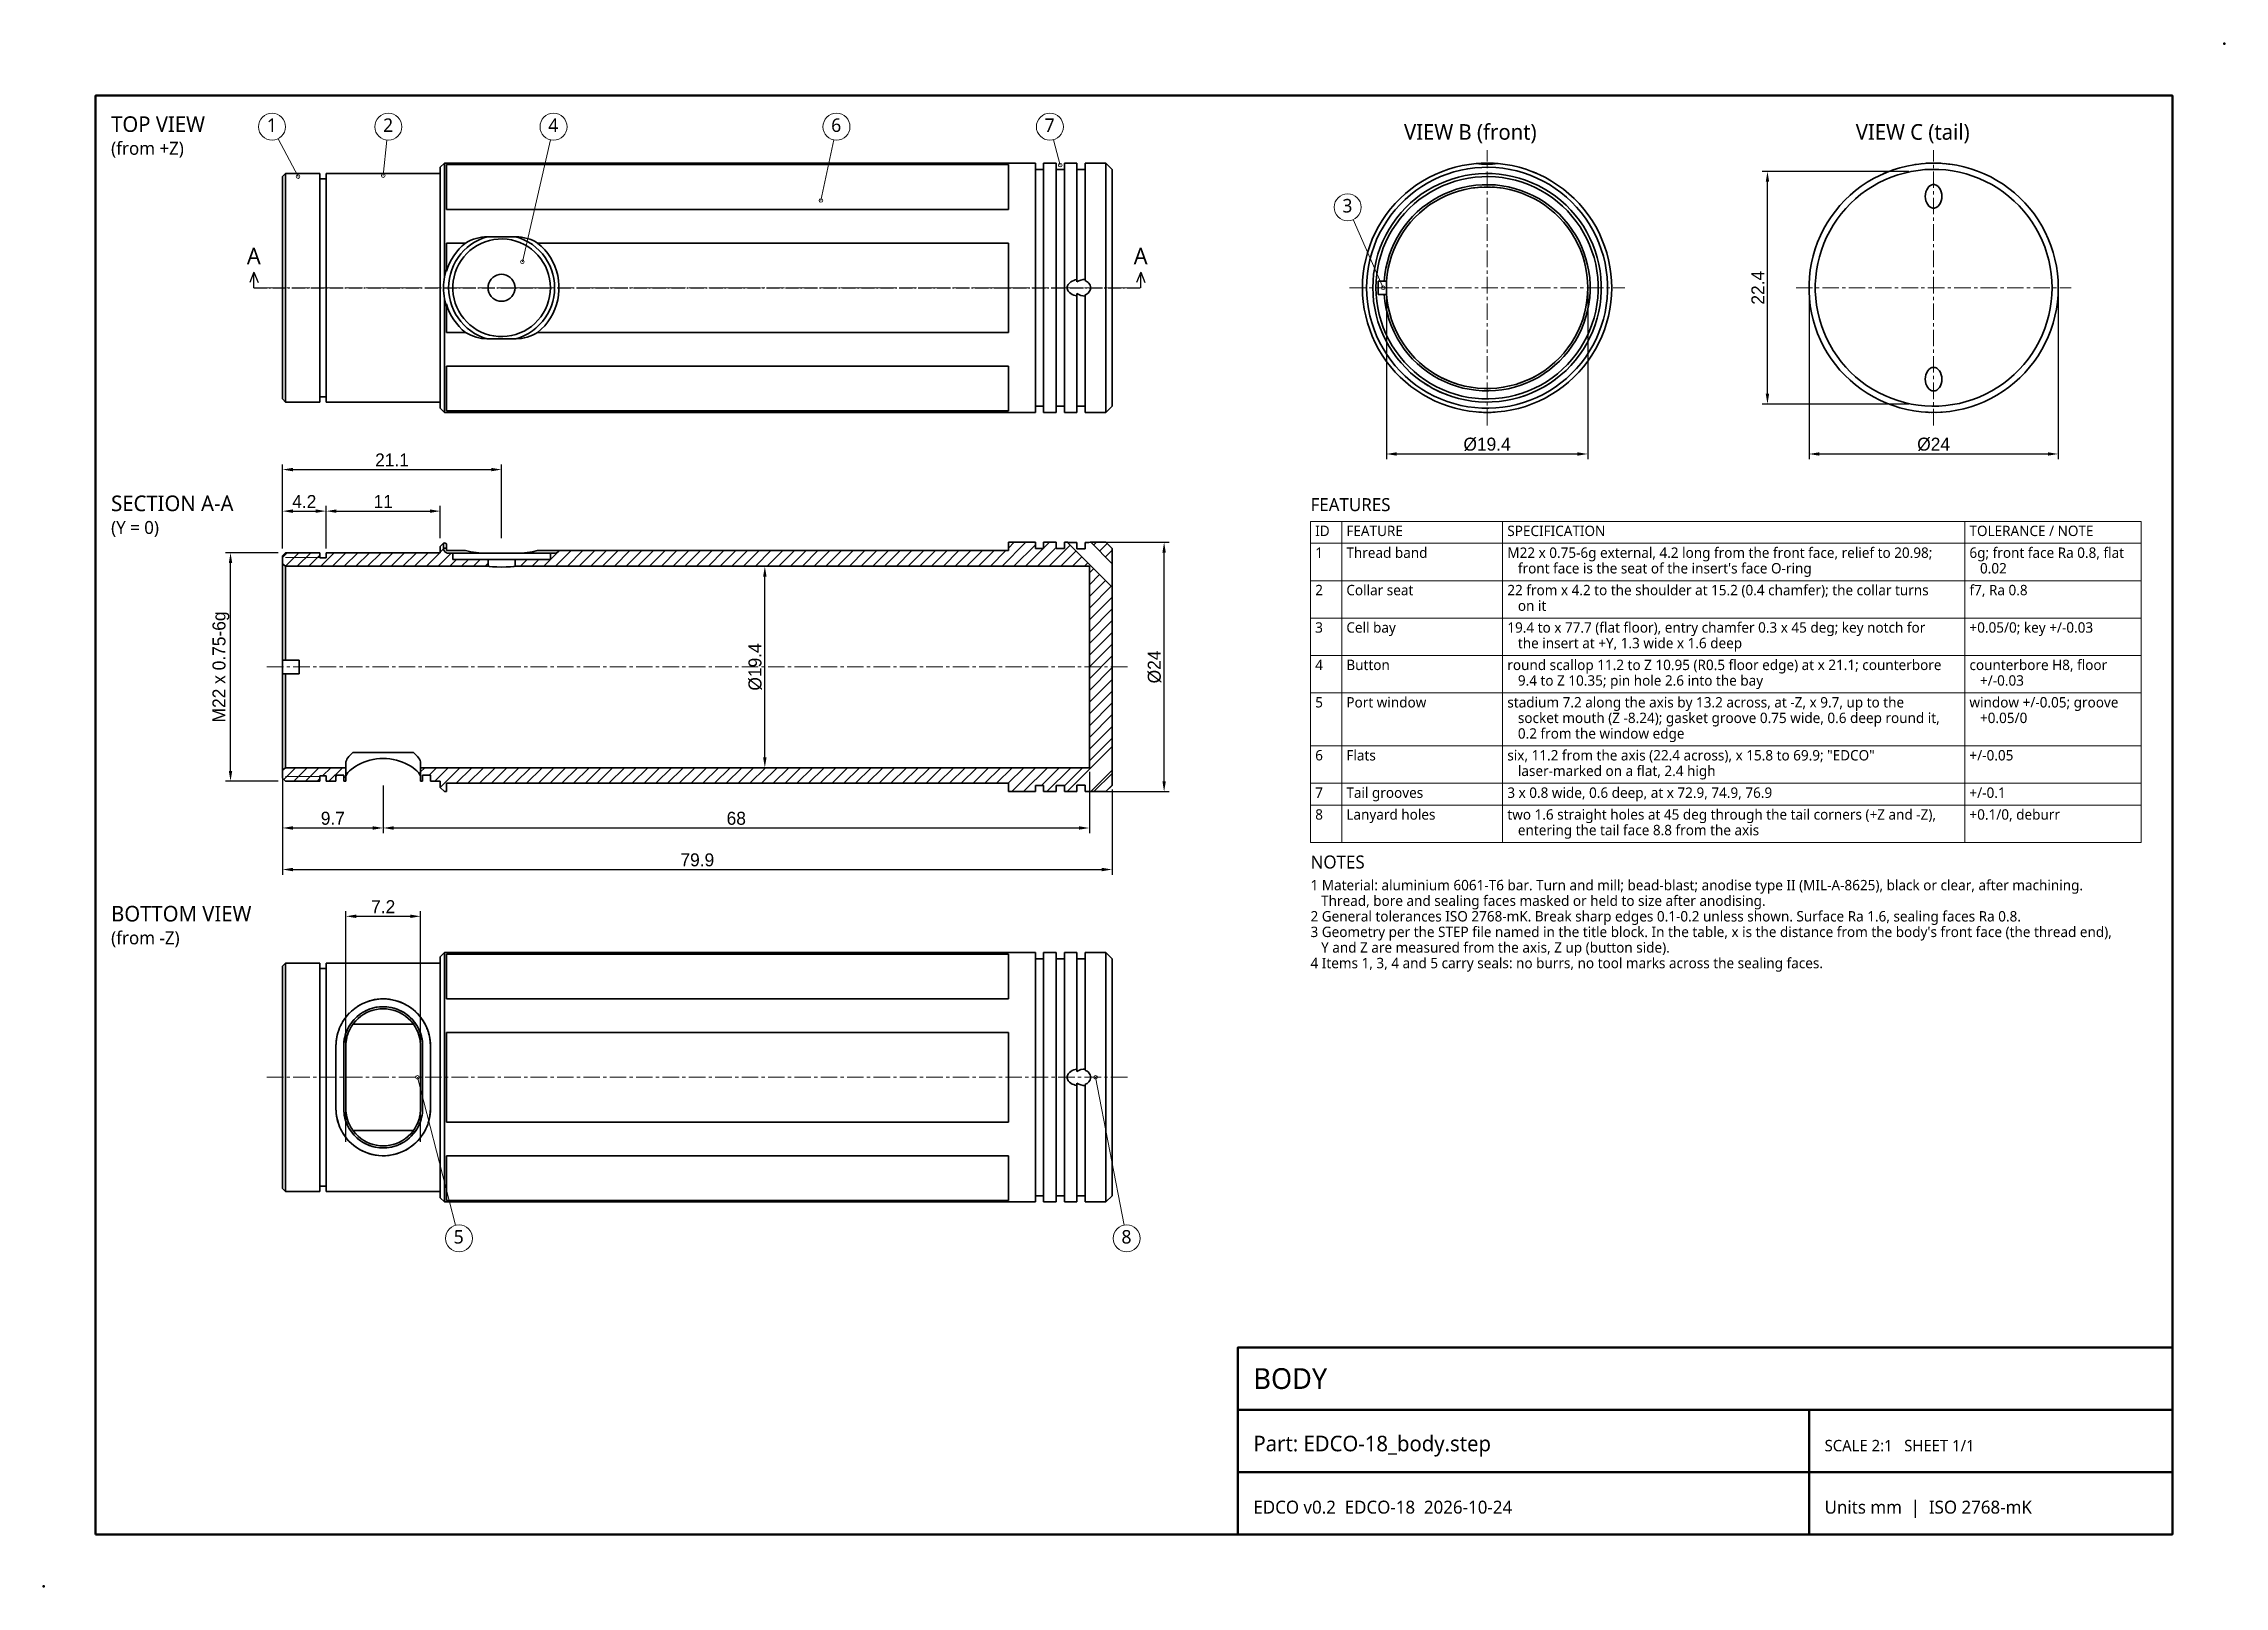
# Model space of a CAD drawing. Header units: millimetres. Extents: x 0 to 420, y 0 to 297.
import ezdxf

# ---------------------------------------------------------------- set-up
doc = ezdxf.new("R2010")
doc.units = ezdxf.units.MM
doc.linetypes.add('CENTER', pattern=[5.08, 3.175, -0.635, 0.635, -0.635])
doc.linetypes.add('DASHDOT', pattern=[3.556, 2.54, -0.508, 0, -0.508])
for name, color, linetype, lineweight in [('BORDER', 7, 'Continuous', 50), ('CENTER', 1, 'CENTER', 13), ('CUTLINE', 1, 'DASHDOT', 25), ('DIM', 5, 'Continuous', 13), ('HATCH', 8, 'Continuous', 9), ('TABLE', 7, 'Continuous', 18), ('TEXT', 7, 'Continuous', 18), ('VISIBLE', 7, 'Continuous', 35)]:
    doc.layers.add(name, color=color, linetype=linetype, lineweight=lineweight)
doc.styles.add('OpenSans', font='OpenSans-Regular.ttf')
doc.dimstyles.new('FK', dxfattribs={"dimtxt": 2.5, "dimasz": 2, "dimexe": 1, "dimexo": 0.8, "dimgap": 0.6, "dimtad": 1, "dimdec": 3, "dimlfac": 0.5, "dimdsep": 46, "dimcen": 2.5, "dimclrd": 5, "dimclre": 5, "dimclrt": 7, "dimazin": 3, "dimtfac": 1, "dimtmove": 0, "dimatfit": 3})

msp = doc.modelspace()

# ---------------------------------------------------------------- texts
at = {"layer": 'TEXT', "style": 'OpenSans'}
for s, height, p in [('TOP VIEW', 3, (13, 280)), ('1', 2.6, (42.9795, 280)), ('2', 2.6, (65.3795, 280)), ('4', 2.6, (97.1795, 280)), ('6', 2.6, (151.6795, 280)), ('7', 2.6, (192.7795, 280)), ('VIEW B (front)', 3, (262, 278.5)), ('VIEW C (tail)', 3, (349, 278.5)), ('(from +Z)', 2.5, (13, 275.6)), ('3', 2.6, (250.1327, 264.5)), ('A', 3.2, (39.1497, 254.536)), ('A', 3.2, (209.9497, 254.536)), ('SECTION A-A', 3, (13, 207)), ('FEATURES', 2.5, (244, 207)), ('(Y = 0)', 2.5, (13, 202.6)), ('ID', 2, (244.9, 202.2)), ('FEATURE', 2, (250.9, 202.2)), ('SPECIFICATION', 2, (281.9, 202.2)), ('TOLERANCE / NOTE', 2, (370.9, 202.2)), ('1', 2, (244.9, 198)), ('Thread band', 2, (250.9, 198)), ('M22 x 0.75-6g external, 4.2 long from the front face, relief to 20.98;', 2, (281.9, 198)), ('6g; front face Ra 0.8, flat', 2, (370.9, 198)), ("   front face is the seat of the insert's face O-ring", 2, (281.9, 195)), ('   0.02', 2, (370.9, 195)), ('2', 2, (244.9, 190.8)), ('Collar seat', 2, (250.9, 190.8)), ('22 from x 4.2 to the shoulder at 15.2 (0.4 chamfer); the collar turns', 2, (281.9, 190.8)), ('   on it', 2, (281.9, 187.8)), ('f7, Ra 0.8', 2, (370.9, 190.8)), ('3', 2, (244.9, 183.6)), ('Cell bay', 2, (250.9, 183.6)), ('19.4 to x 77.7 (flat floor), entry chamfer 0.3 x 45 deg; key notch for', 2, (281.9, 183.6)), ('+0.05/0; key +/-0.03', 2, (370.9, 183.6)), ('   the insert at +Y, 1.3 wide x 1.6 deep', 2, (281.9, 180.6)), ('4', 2, (244.9, 176.4)), ('Button', 2, (250.9, 176.4)), ('round scallop 11.2 to Z 10.95 (R0.5 floor edge) at x 21.1; counterbore', 2, (281.9, 176.4)), ('counterbore H8, floor', 2, (370.9, 176.4)), ('   9.4 to Z 10.35; pin hole 2.6 into the bay', 2, (281.9, 173.4)), ('   +/-0.03', 2, (370.9, 173.4)), ('5', 2, (244.9, 169.2)), ('Port window', 2, (250.9, 169.2)), ('stadium 7.2 along the axis by 13.2 across, at -Z, x 9.7, up to the', 2, (281.9, 169.2)), ('   socket mouth (Z -8.24); gasket groove 0.75 wide, 0.6 deep round it,', 2, (281.9, 166.2)), ('window +/-0.05; groove', 2, (370.9, 169.2)), ('   +0.05/0', 2, (370.9, 166.2)), ('   0.2 from the window edge', 2, (281.9, 163.2)), ('6', 2, (244.9, 159)), ('Flats', 2, (250.9, 159)), ('six, 11.2 from the axis (22.4 across), x 15.8 to 69.9; "EDCO"', 2, (281.9, 159)), ('+/-0.05', 2, (370.9, 159)), ('   laser-marked on a flat, 2.4 high', 2, (281.9, 156)), ('7', 2, (244.9, 151.8)), ('Tail grooves', 2, (250.9, 151.8)), ('3 x 0.8 wide, 0.6 deep, at x 72.9, 74.9, 76.9', 2, (281.9, 151.8)), ('+/-0.1', 2, (370.9, 151.8)), ('8', 2, (244.9, 147.6)), ('Lanyard holes', 2, (250.9, 147.6)), ('two 1.6 straight holes at 45 deg through the tail corners (+Z and -Z),', 2, (281.9, 147.6)), ('+0.1/0, deburr', 2, (370.9, 147.6)), ('   entering the tail face 8.8 from the axis', 2, (281.9, 144.6)), ('NOTES', 2.5, (244, 138.2)), ('1 Material: aluminium 6061-T6 bar. Turn and mill; bead-blast; anodise type II (MIL-A-8625), black or clear, after machining.', 2, (244, 134)), ('BOTTOM VIEW', 3, (13, 128)), ('   Thread, bore and sealing faces masked or held to size after anodising.', 2, (244, 131)), ('(from -Z)', 2.5, (13, 123.6)), ("3 Geometry per the STEP file named in the title block. In the table, x is the distance from the body's front face (the thread end),", 2, (244, 125)), ('2 General tolerances ISO 2768-mK. Break sharp edges 0.1-0.2 unless shown. Surface Ra 1.6, sealing faces Ra 0.8.', 2, (244, 128)), ('   Y and Z are measured from the axis, Z up (button side).', 2, (244, 122)), ('4 Items 1, 3, 4 and 5 carry seals: no burrs, no tool marks across the sealing faces.', 2, (244, 119)), ('5', 2.6, (78.9795, 66)), ('8', 2.6, (207.5795, 66)), ('BODY', 4, (233, 38)), ('Part: EDCO-18_body.step', 3, (233, 26)), ('SCALE 2:1   SHEET 1/1', 2.2, (343, 26)), ('EDCO v0.2  EDCO-18  2026-10-24', 2.5, (233, 14)), ('Units mm  |  ISO 2768-mK', 2.5, (343, 14))]:
    msp.add_text(s, height=height, dxfattribs=at).set_placement(p)

# ---------------------------------------------------------------- dimensions: what is measured, and where the dimension line sits
at = {"layer": 'DIM'}
msp.add_linear_dim(base=(332, 227.6), p1=(360, 227.6), p2=(360, 272.4), angle=90, dimstyle='FK', dxfattribs=at).render()
for base, p1, p2 in [((258.6, 218), (258.6, 250), (297.4, 250)), ((340, 218), (340, 250), (388, 250))]:
    msp.add_linear_dim(base=base, p1=p1, p2=p2, text='%%c<>', dimstyle='FK', dxfattribs=at).render()
for base, p1, p2 in [((46, 215), (46, 199), (88.2, 201)), ((46, 207), (46, 199), (54.4, 199)), ((54.4, 207), (54.4, 199), (76.4, 201)), ((46, 146), (46, 157.6), (65.4, 155)), ((65.4, 146), (65.4, 155), (201.4, 157.6)), ((46, 138), (46, 155), (205.8, 154.2)), ((58.2, 129), (58.2, 84.8), (72.6, 84.8))]:
    msp.add_linear_dim(base=base, p1=p1, p2=p2, dimstyle='FK', dxfattribs=at).render()
for base, p1, p2, text in [((36, 155), (46, 155), (46, 199), 'M22 x 0.75-6g'), ((215.8, 153), (202.8, 153), (202.8, 201), '%%c<>'), ((138.9, 157.6), (138.9, 157.6), (138.9, 196.4), '%%c<>')]:
    msp.add_linear_dim(base=base, p1=p1, p2=p2, angle=90, text=text, dimstyle='FK', dxfattribs=at).render()

# ---------------------------------------------------------------- linework, layer by layer
at = {"layer": 'BORDER'}
for p, q in [((230, 34), (410, 34)), ((340, 10), (340, 34)), ((230, 22), (410, 22))]:
    msp.add_line(p, q, dxfattribs=at)
for points in [[(10, 10), (410, 10), (410, 287), (10, 287)], [(230, 10), (410, 10), (410, 46), (230, 46)]]:
    msp.add_lwpolyline(points, close=True, dxfattribs=at)
for p in [(420, 297), (0, 0)]:
    msp.add_point(p, dxfattribs=at)
at = {"layer": 'CENTER'}
for p, q in [((278, 223.5), (278, 276.5)), ((364, 223.5), (364, 276.5)), ((43, 250), (208.8, 250)), ((251.5, 250), (304.5, 250)), ((337.5, 250), (390.5, 250)), ((43, 177), (208.8, 177)), ((43, 98), (208.8, 98))]:
    msp.add_line(p, q, dxfattribs=at)
at = {"layer": 'CUTLINE'}
for p, q in [((40.5, 253), (39.7, 251)), ((40.5, 250), (40.5, 253)), ((40.5, 253), (41.3, 251)), ((211.3, 253), (210.5, 251)), ((211.3, 250), (211.3, 253)), ((211.3, 253), (212.1, 251)), ((40.5, 250), (211.3, 250))]:
    msp.add_line(p, q, dxfattribs=at)
at = {"layer": 'DIM'}
for p, q in [((49, 271.4), (45.201, 278.694)), ((65.4, 271.6), (66.125, 278.4146)), ((92.2, 255), (97.6154, 278.4666)), ((149.7, 266.8), (152.1626, 278.4562)), ((195.8, 273.6), (194.4784, 278.4901)), ((258, 250), (252.2038, 263.1217)), ((72, 98), (79.3503, 69.5175)), ((202.6, 98), (208.1059, 69.5526))]:
    msp.add_line(p, q, dxfattribs=at)
for centre, radius in [((44, 281), 2.6), ((66.4, 281), 2.6), ((98.2, 281), 2.6), ((152.7, 281), 2.6), ((193.8, 281), 2.6), ((195.8, 273.6), 0.35), ((49, 271.4), 0.35), ((65.4, 271.6), 0.35), ((149.7, 266.8), 0.35), ((251.1532, 265.5), 2.6), ((92.2, 255), 0.35), ((258, 250), 0.35), ((72, 98), 0.35), ((202.6, 98), 0.35), ((80, 67), 2.6), ((208.6, 67), 2.6)]:
    msp.add_circle(centre, radius, dxfattribs=at)
at = {"layer": 'HATCH'}
for p, q in [((46, 198.0922), (46.9078, 199)), ((46.5832, 196.4126), (49.1706, 199)), ((46.6, 198.0799), (53.2, 198.0799)), ((48.8333, 196.4), (51.4333, 199)), ((51.096, 196.4), (53.2, 198.504)), ((53.3588, 196.4), (55.9588, 199)), ((55.6215, 196.4), (58.2215, 199)), ((57.8843, 196.4), (60.4843, 199)), ((60.147, 196.4), (62.747, 199)), ((62.4098, 196.4), (65.0098, 199)), ((64.6725, 196.4), (67.2725, 199)), ((66.9352, 196.4), (69.5352, 199)), ((69.198, 196.4), (71.798, 199)), ((71.4607, 196.4), (74.0607, 199)), ((73.7235, 196.4), (76.3235, 199)), ((75.9862, 196.4), (78.4862, 198.9)), ((76.4, 199.0765), (77.0371, 199.7136)), ((78.2489, 196.4), (79.5489, 197.7)), ((80.5117, 196.4), (81.8117, 197.7)), ((82.7744, 196.4), (84.0744, 197.7)), ((90.8, 197.6373), (90.8627, 197.7)), ((91.8254, 196.4), (93.1254, 197.7)), ((94.0881, 196.4), (95.3881, 197.7)), ((96.3509, 196.4), (99.3509, 199.4)), ((98.6136, 196.4), (101.6136, 199.4)), ((100.8764, 196.4), (103.8764, 199.4)), ((103.1391, 196.4), (106.1391, 199.4)), ((105.4018, 196.4), (108.4018, 199.4)), ((107.6646, 196.4), (110.6646, 199.4)), ((109.9273, 196.4), (112.9273, 199.4)), ((112.1901, 196.4), (115.1901, 199.4)), ((114.4528, 196.4), (117.4528, 199.4)), ((116.7156, 196.4), (119.7156, 199.4)), ((118.9783, 196.4), (121.9783, 199.4)), ((121.241, 196.4), (124.241, 199.4)), ((123.5038, 196.4), (126.5038, 199.4)), ((125.7665, 196.4), (128.7665, 199.4)), ((128.0293, 196.4), (131.0293, 199.4)), ((130.292, 196.4), (133.292, 199.4)), ((132.5547, 196.4), (135.5547, 199.4)), ((134.8175, 196.4), (137.8175, 199.4)), ((137.0802, 196.4), (140.0802, 199.4)), ((139.343, 196.4), (142.343, 199.4)), ((141.6057, 196.4), (144.6057, 199.4)), ((143.8685, 196.4), (146.8685, 199.4)), ((146.1312, 196.4), (149.1312, 199.4)), ((148.3939, 196.4), (151.3939, 199.4)), ((150.6567, 196.4), (153.6567, 199.4)), ((152.9194, 196.4), (155.9194, 199.4)), ((155.1822, 196.4), (158.1822, 199.4)), ((157.4449, 196.4), (160.4449, 199.4)), ((159.7076, 196.4), (162.7076, 199.4)), ((161.9704, 196.4), (164.9704, 199.4)), ((164.2331, 196.4), (167.2331, 199.4)), ((166.4959, 196.4), (169.4959, 199.4)), ((168.7586, 196.4), (171.7586, 199.4)), ((171.0214, 196.4), (174.0214, 199.4)), ((173.2841, 196.4), (176.2841, 199.4)), ((175.5468, 196.4), (178.5468, 199.4)), ((177.8096, 196.4), (180.8096, 199.4)), ((180.0723, 196.4), (183.0723, 199.4)), ((182.3351, 196.4), (185.3351, 199.4)), ((184.5978, 196.4), (189.1978, 201)), ((185.8, 199.8649), (186.9351, 201)), ((186.8605, 196.4), (191, 200.5395)), ((189.1233, 196.4), (192.5233, 199.8)), ((191.386, 196.4), (195, 200.014)), ((192.6, 199.8767), (193.7233, 201)), ((193.6488, 196.4), (197.693, 200.4442)), ((195.9115, 196.4), (198.8244, 199.3129)), ((198.1743, 196.4), (199.9558, 198.1815)), ((202.2185, 200.4442), (202.7743, 201)), ((203.3499, 199.3129), (204.8185, 200.7815)), ((204.4812, 198.1815), (205.8, 199.5003)), ((85.0372, 196.4), (85.6, 196.9628)), ((200.437, 196.4), (201.0871, 197.0501)), ((201.4, 195.1003), (202.2185, 195.9188)), ((201.4, 192.8375), (203.3499, 194.7874)), ((201.4, 190.5748), (204.4812, 193.656)), ((205.6126, 197.0501), (205.8, 197.2375)), ((201.4, 188.312), (205.6126, 192.5246)), ((201.4, 186.0493), (205.8, 190.4493)), ((201.4, 183.7866), (205.8, 188.1866)), ((201.4, 181.5238), (205.8, 185.9238)), ((201.4, 179.2611), (205.8, 183.6611)), ((201.4, 176.9983), (205.8, 181.3983)), ((201.4, 174.7356), (205.8, 179.1356)), ((201.4, 172.4728), (205.8, 176.8728)), ((201.4, 170.2101), (205.8, 174.6101)), ((201.4, 167.9474), (205.8, 172.3474)), ((201.4, 165.6846), (205.8, 170.0846)), ((201.4, 163.4219), (205.8, 167.8219)), ((201.4, 161.1591), (205.8, 165.5591)), ((201.4, 158.8964), (205.8, 163.2964)), ((46.25, 155.35), (48.4999, 157.6)), ((46.6, 155.9201), (53.2, 155.9201)), ((48.1627, 155), (50.7627, 157.6)), ((50.4254, 155), (53.0254, 157.6)), ((52.6881, 155), (53.2, 155.5119)), ((53.7082, 156.0201), (55.2881, 157.6)), ((54.9509, 155), (57.5509, 157.6)), ((57.8, 155.5864), (58.2, 155.9864)), ((72.6, 156.8099), (73.3901, 157.6)), ((74.2528, 156.2), (75.6528, 157.6)), ((75.3156, 155), (77.9156, 157.6)), ((76.4, 153.8217), (80.1783, 157.6)), ((79.441, 154.6), (82.441, 157.6)), ((81.7038, 154.6), (84.7038, 157.6)), ((83.9665, 154.6), (86.9665, 157.6)), ((86.2293, 154.6), (89.2293, 157.6)), ((88.492, 154.6), (91.492, 157.6)), ((90.7547, 154.6), (93.7547, 157.6)), ((93.0175, 154.6), (96.0175, 157.6)), ((95.2802, 154.6), (98.2802, 157.6)), ((97.543, 154.6), (100.543, 157.6)), ((99.8057, 154.6), (102.8057, 157.6)), ((102.0685, 154.6), (105.0685, 157.6)), ((104.3312, 154.6), (107.3312, 157.6)), ((106.5939, 154.6), (109.5939, 157.6)), ((108.8567, 154.6), (111.8567, 157.6)), ((111.1194, 154.6), (114.1194, 157.6)), ((113.3822, 154.6), (116.3822, 157.6)), ((115.6449, 154.6), (118.6449, 157.6)), ((117.9076, 154.6), (120.9076, 157.6)), ((120.1704, 154.6), (123.1704, 157.6)), ((122.4331, 154.6), (125.4331, 157.6)), ((124.6959, 154.6), (127.6959, 157.6)), ((126.9586, 154.6), (129.9586, 157.6)), ((129.2214, 154.6), (132.2214, 157.6)), ((131.4841, 154.6), (134.4841, 157.6)), ((133.7468, 154.6), (136.7468, 157.6)), ((136.0096, 154.6), (139.0096, 157.6)), ((138.2723, 154.6), (141.2723, 157.6)), ((140.5351, 154.6), (143.5351, 157.6)), ((142.7978, 154.6), (145.7978, 157.6)), ((145.0605, 154.6), (148.0605, 157.6)), ((147.3233, 154.6), (150.3233, 157.6)), ((149.586, 154.6), (152.586, 157.6)), ((151.8488, 154.6), (154.8488, 157.6)), ((154.1115, 154.6), (157.1115, 157.6)), ((156.3743, 154.6), (159.3743, 157.6)), ((158.637, 154.6), (161.637, 157.6)), ((160.8997, 154.6), (163.8997, 157.6)), ((163.1625, 154.6), (166.1625, 157.6)), ((165.4252, 154.6), (168.4252, 157.6)), ((167.688, 154.6), (170.688, 157.6)), ((169.9507, 154.6), (172.9507, 157.6)), ((172.2134, 154.6), (175.2134, 157.6)), ((174.4762, 154.6), (177.4762, 157.6)), ((176.7389, 154.6), (179.7389, 157.6)), ((179.0017, 154.6), (182.0017, 157.6)), ((181.2644, 154.6), (184.2644, 157.6)), ((183.5272, 154.6), (186.5272, 157.6)), ((185.7899, 154.6), (188.7899, 157.6)), ((186.4526, 153), (191.0526, 157.6)), ((188.7154, 153), (193.3154, 157.6)), ((192.1781, 154.2), (195.5781, 157.6)), ((193.2409, 153), (197.8409, 157.6)), ((196.6, 154.0964), (200.1036, 157.6)), ((202.2918, 153), (205.8, 156.5082)), ((190.9781, 153), (191, 153.0219)), ((204.5546, 153), (205.8, 154.2454))]:
    msp.add_line(p, q, dxfattribs=at)
at = {"layer": 'TABLE'}
for p, q in [((244, 205), (404, 205)), ((244, 205), (244, 143.2)), ((250, 205), (250, 143.2)), ((281, 205), (281, 143.2)), ((370, 205), (370, 143.2)), ((404, 205), (404, 143.2)), ((244, 200.8), (404, 200.8)), ((244, 193.6), (404, 193.6)), ((244, 186.4), (404, 186.4)), ((244, 179.2), (404, 179.2)), ((244, 172), (404, 172)), ((244, 161.8), (404, 161.8)), ((244, 154.6), (404, 154.6)), ((244, 150.4), (404, 150.4)), ((244, 143.2), (404, 143.2))]:
    msp.add_line(p, q, dxfattribs=at)
at = {"layer": 'VISIBLE'}
for points in [[(76.4, 273.2), (77.2, 274)], [(76.4, 273.2), (76.4, 272.6183), (76.4, 270.9025), (76.4, 268.1385), (76.4, 264.465), (76.4, 260.0661), (76.4, 255.1625), (76.4, 250), (76.4, 244.8375), (76.4, 239.9339), (76.4, 235.535), (76.4, 231.8615), (76.4, 229.0975), (76.4, 227.3817), (76.4, 226.8)], [(77.2, 274), (77.2, 273.8655), (77.2, 273.4635), (77.2, 272.7985), (77.2, 271.878), (77.2, 270.7122), (77.2, 269.3143), (77.2, 267.6999), (77.2, 265.8871), (77.2, 263.8962), (77.2, 261.7496), (77.2, 259.4713), (77.2, 257.0868), (77.2, 254.6229), (77.2, 252.1071)], [(77.2, 274), (191, 274)], [(77.6, 273.7071), (77.6, 273.4785), (77.6, 273.1853), (77.6, 272.8283), (77.6, 272.4085), (77.6, 271.927), (77.6, 271.3852), (77.6, 270.7846), (77.6, 270.1268), (77.6, 269.4136), (77.6, 268.647), (77.6, 267.8292), (77.6, 266.9622), (77.6, 266.0486), (77.6, 265.0908)], [(77.6, 273.7071), (185.8, 273.7071)], [(185.8, 273.7071), (185.8, 273.4785), (185.8, 273.1853), (185.8, 272.8283), (185.8, 272.4085), (185.8, 271.927), (185.8, 271.3852), (185.8, 270.7846), (185.8, 270.1268), (185.8, 269.4136), (185.8, 268.647), (185.8, 267.8292), (185.8, 266.9622), (185.8, 266.0486), (185.8, 265.0908)], [(191, 274), (191, 273.3983), (191, 271.6233), (191, 268.764), (191, 264.9638), (191, 260.4132), (191, 255.3405), (191, 250), (191, 244.6595), (191, 239.5868), (191, 235.0362), (191, 231.236), (191, 228.3767), (191, 226.6017), (191, 226)], [(192.6, 274), (192.6, 273.3983), (192.6, 271.6233), (192.6, 268.764), (192.6, 264.9638), (192.6, 260.4132), (192.6, 255.3405), (192.6, 250), (192.6, 244.6595), (192.6, 239.5868), (192.6, 235.0362), (192.6, 231.236), (192.6, 228.3767), (192.6, 226.6017), (192.6, 226)], [(192.6, 274), (195, 274)], [(195, 274), (195, 273.3983), (195, 271.6233), (195, 268.764), (195, 264.9638), (195, 260.4132), (195, 255.3405), (195, 250), (195, 244.6595), (195, 239.5868), (195, 235.0362), (195, 231.236), (195, 228.3767), (195, 226.6017), (195, 226)], [(196.6, 274), (196.6, 273.3983), (196.6, 271.6233), (196.6, 268.764), (196.6, 264.9638), (196.6, 260.4132), (196.6, 255.3405), (196.6, 250), (196.6, 244.6595), (196.6, 239.5868), (196.6, 235.0362), (196.6, 231.236), (196.6, 228.3767), (196.6, 226.6017), (196.6, 226)], [(196.6, 274), (199, 274)], [(199, 274), (199, 273.8614), (199, 273.4471), (199, 272.762), (199, 271.814), (199, 270.6139), (199, 269.1758), (199, 267.5161), (199, 265.6541), (199, 263.6113), (199, 261.4112), (199, 259.0793), (199, 256.6426), (199, 254.1291), (199, 251.5679)], [(200.6, 274), (200.6, 273.8599), (200.6, 273.4412), (200.6, 272.7488), (200.6, 271.7907), (200.6, 270.5782), (200.6, 269.1255), (200.6, 267.4494), (200.6, 265.5696), (200.6, 263.508), (200.6, 261.2886), (200.6, 258.9375), (200.6, 256.482), (200.6, 253.9508), (200.6, 251.3735)], [(200.6, 274), (204.6, 274)], [(204.6, 274), (204.6, 273.3983), (204.6, 271.6233), (204.6, 268.764), (204.6, 264.9638), (204.6, 260.4132), (204.6, 255.3405), (204.6, 250), (204.6, 244.6595), (204.6, 239.5868), (204.6, 235.0362), (204.6, 231.236), (204.6, 228.3767), (204.6, 226.6017), (204.6, 226)], [(204.6, 274), (205.8, 272.8)], [(254, 250), (254.039, 251.3681), (254.156, 252.7317), (254.3505, 254.0864), (254.6219, 255.4279), (254.9693, 256.7517), (255.3916, 258.0535), (255.8874, 259.3292), (256.4552, 260.5745), (257.093, 261.7855), (257.7988, 262.9581), (258.5703, 264.0885), (259.405, 265.1732), (260.3001, 266.2085), (261.2528, 267.1911), (262.26, 268.1177), (263.3184, 268.9855), (264.4245, 269.7915), (265.5747, 270.5332), (266.7654, 271.2081), (267.9926, 271.814), (269.2523, 272.349), (270.5405, 272.8113), (271.853, 273.1994), (273.1854, 273.5121), (274.5335, 273.7483), (275.8929, 273.9073)], [(280.1071, 273.9073), (281.4679, 273.7481), (282.8173, 273.5116), (284.1511, 273.1984), (285.4648, 272.8096), (286.7542, 272.3465), (288.015, 271.8105), (289.2432, 271.2035), (290.4348, 270.5274), (291.5859, 269.7844), (292.6927, 268.977), (293.7516, 268.1077), (294.7592, 267.1794), (295.7121, 266.1951), (296.6074, 265.158), (297.442, 264.0715), (298.2133, 262.9392), (298.9187, 261.7647), (299.5559, 260.5519), (300.1229, 259.3047), (300.6178, 258.0272), (301.039, 256.7235), (301.3851, 255.3979), (301.655, 254.0548), (301.8478, 252.6984), (301.9629, 251.3332), (302, 249.9637), (301.9588, 248.5942), (301.8395, 247.2294), (301.6426, 245.8736), (301.3686, 244.5313), (301.0185, 243.2067), (300.5934, 241.9043), (300.0946, 240.6283), (299.5238, 239.3828), (298.8829, 238.1719), (298.174, 236.9996), (297.3993, 235.8696), (296.5614, 234.7857), (295.663, 233.7514), (294.7071, 232.77), (293.6967, 231.8447), (292.6351, 230.9786), (291.5259, 230.1745), (290.3726, 229.435), (289.179, 228.7625), (287.9489, 228.1592), (286.6864, 227.6271), (285.3957, 227.1679), (284.0808, 226.7831), (282.7461, 226.474), (281.3959, 226.2415), (280.0347, 226.0864), (278.6668, 226.0093), (277.2968, 226.0103), (275.9291, 226.0895), (274.5681, 226.2466), (273.2183, 226.4812), (271.8841, 226.7923), (270.5698, 227.1791), (269.2797, 227.6403), (268.018, 228.1743), (266.7889, 228.7795), (265.5963, 229.4538), (264.4441, 230.195), (263.3361, 231.0008), (262.2759, 231.8685), (261.2669, 232.7953), (260.3124, 233.7781), (259.4156, 234.8138), (258.5793, 235.899), (257.8063, 237.0302), (257.0992, 238.2036), (256.4601, 239.4154), (255.8912, 240.6618), (255.3944, 241.9385), (254.9712, 243.2416), (254.6231, 244.5667), (254.3512, 245.9094), (254.1563, 247.2655), (254.0391, 248.6305), (254, 250)], [(254.8, 250), (254.84, 251.3616), (254.9598, 252.7184), (255.1591, 254.0659), (255.437, 255.3994), (255.7928, 256.7142), (256.2251, 258.0059), (256.7325, 259.2701), (257.3132, 260.5022), (257.9652, 261.6982), (258.6863, 262.8538), (259.4739, 263.9651), (260.3254, 265.0283), (261.2379, 266.0397), (262.2081, 266.9958), (263.2328, 267.8933), (264.3083, 268.7291), (265.4311, 269.5003), (266.5972, 270.2044), (267.8026, 270.8387), (269.0431, 271.4013), (270.3146, 271.89), (271.6125, 272.3034), (272.9324, 272.6398), (274.2698, 272.8982), (275.6201, 273.0776), (276.9786, 273.1775), (278.3406, 273.1975), (279.7014, 273.1375), (281.0563, 272.9978), (282.4008, 272.7788), (283.73, 272.4813), (285.0395, 272.1062), (286.3247, 271.655), (287.5813, 271.1291), (288.8048, 270.5304), (289.991, 269.8609), (291.1359, 269.1229), (292.2356, 268.3191), (293.2862, 267.452), (294.284, 266.5248), (295.2258, 265.5407), (296.1081, 264.503), (296.928, 263.4153), (297.6827, 262.2813), (298.3696, 261.105), (298.9862, 259.8904), (299.5305, 258.6417), (300.0005, 257.3633), (300.3947, 256.0594), (300.7117, 254.7347), (300.9505, 253.3936), (301.1101, 252.0409), (301.19, 250.6811), (301.19, 249.3189), (301.1101, 247.9591), (300.9505, 246.6064), (300.7117, 245.2653), (300.3947, 243.9406), (300.0005, 242.6367), (299.5305, 241.3583), (298.9862, 240.1096), (298.3696, 238.895), (297.6827, 237.7187), (296.928, 236.5847), (296.1081, 235.497), (295.2258, 234.4593), (294.284, 233.4752), (293.2862, 232.548), (292.2356, 231.6809), (291.1359, 230.8771), (289.991, 230.1391), (288.8048, 229.4696), (287.5813, 228.8709), (286.3247, 228.345), (285.0395, 227.8938), (283.73, 227.5187), (282.4008, 227.2212), (281.0563, 227.0022), (279.7014, 226.8625), (278.3406, 226.8025), (276.9786, 226.8225), (275.6201, 226.9224), (274.2698, 227.1018), (272.9324, 227.3602), (271.6125, 227.6966), (270.3146, 228.11), (269.0431, 228.5987), (267.8026, 229.1613), (266.5972, 229.7956), (265.4311, 230.4997), (264.3083, 231.2709), (263.2328, 232.1067), (262.2081, 233.0042), (261.2379, 233.9603), (260.3254, 234.9717), (259.4739, 236.0349), (258.6863, 237.1462), (257.9652, 238.3018), (257.3132, 239.4978), (256.7325, 240.7299), (256.2251, 241.9941), (255.7928, 243.2858), (255.437, 244.6006), (255.1591, 245.9341), (254.9598, 247.2816), (254.84, 248.6384), (254.8, 250)], [(275.8929, 273.9073), (276.9454, 273.9768), (278, 274), (279.0546, 273.9768), (280.1071, 273.9073)], [(275.8929, 273.9073), (276.9305, 273.8272), (278, 273.8), (279.0696, 273.8272), (280.1071, 273.9073)], [(276.4321, 273.9487), (276.8787, 273.9738), (278.0008, 274), (279.1224, 273.9737), (279.5679, 273.9487)], [(277.6918, 273.998), (277.6809, 273.9979)], [(278, 274), (278, 274)], [(278.0008, 274), (278, 274)], [(278.3144, 273.9979), (278.0913, 273.9998)], [(278.5772, 273.9931), (278.5246, 273.9943)], [(279.1203, 273.9738), (278.6911, 273.99)], [(279.3735, 273.9607), (279.252, 273.9673)], [(388, 250), (387.9601, 251.3827), (387.8407, 252.7608), (387.642, 254.1297), (387.3648, 255.4849), (387.01, 256.8219), (386.5788, 258.1362), (386.0725, 259.4235), (385.493, 260.6795), (384.842, 261.9), (384.1218, 263.081), (383.3348, 264.2185), (382.4835, 265.3088), (381.5708, 266.3483), (380.5998, 267.3334), (379.5736, 268.261), (378.4957, 269.1279), (377.3696, 269.9312), (376.1991, 270.6684), (374.9881, 271.3369), (373.7406, 271.9345), (372.4607, 272.4592), (371.1528, 272.9093), (369.821, 273.2834), (368.47, 273.5801), (367.1041, 273.7984), (365.7278, 273.9377), (364.3459, 273.9975), (362.9627, 273.9776), (361.5831, 273.878), (360.2114, 273.6991), (358.8524, 273.4415), (357.5104, 273.106), (356.19, 272.6937), (354.8955, 272.2061), (353.6313, 271.6446), (352.4016, 271.0113), (351.2103, 270.3082), (350.0616, 269.5377), (348.9591, 268.7022), (347.9066, 267.8046), (346.9076, 266.8478), (345.9653, 265.8351), (345.083, 264.7698), (344.2635, 263.6554), (343.5096, 262.4957), (342.8237, 261.2945), (342.2082, 260.0557), (341.6651, 258.7835), (341.1961, 257.4822), (340.8029, 256.156), (340.4868, 254.8093), (340.2488, 253.4467), (340.0897, 252.0726), (340.01, 250.6916), (340.01, 249.3084), (340.0897, 247.9274), (340.2488, 246.5533), (340.4868, 245.1907), (340.8029, 243.844), (341.1961, 242.5178), (341.6651, 241.2165), (342.2082, 239.9443), (342.8237, 238.7055), (343.5096, 237.5043), (344.2635, 236.3446), (345.083, 235.2302), (345.9653, 234.1649), (346.9076, 233.1522), (347.9066, 232.1954), (348.9591, 231.2978), (350.0616, 230.4623), (351.2103, 229.6918), (352.4016, 228.9887), (353.6313, 228.3554), (354.8955, 227.7939), (356.19, 227.3063), (357.5104, 226.894), (358.8524, 226.5585), (360.2114, 226.3009), (361.5831, 226.122), (362.9627, 226.0224), (364.3459, 226.0025), (365.7278, 226.0623), (367.1041, 226.2016), (368.47, 226.4199), (369.821, 226.7166), (371.1528, 227.0907), (372.4607, 227.5408), (373.7406, 228.0655), (374.9881, 228.6631), (376.1991, 229.3316), (377.3696, 230.0688), (378.4957, 230.8721), (379.5736, 231.739), (380.5998, 232.6666), (381.5708, 233.6517), (382.4835, 234.6912), (383.3348, 235.7815), (384.1218, 236.919), (384.842, 238.1), (385.493, 239.3205), (386.0725, 240.5765), (386.5788, 241.8638), (387.01, 243.1781), (387.3648, 244.5151), (387.642, 245.8703), (387.8407, 247.2392), (387.9601, 248.6173), (388, 250)], [(361.8929, 273.9073), (361.1231, 273.827), (360.3834, 273.7259)], [(362.6265, 273.9607), (362.4321, 273.9487)], [(362.6265, 273.9607), (364, 274)], [(364.129, 273.9997), (363.1784, 273.9859), (362.6307, 273.9609)], [(364, 274), (365.3735, 273.9607)], [(364.5934, 273.9927), (364.4389, 273.996)], [(367.6166, 273.7259), (366.8769, 273.827), (366.1071, 273.9073)], [(46, 271.4), (46.6, 272)], [(46, 271.4), (46, 270.8635), (46, 269.2807), (46, 266.7312), (46, 263.3427), (46, 259.2851), (46, 254.7619), (46, 250), (46, 245.2381), (46, 240.7149), (46, 236.6573), (46, 233.2688), (46, 230.7193), (46, 229.1365), (46, 228.6)], [(46.6, 272), (46.6, 271.4484), (46.6, 269.8213), (46.6, 267.2003), (46.6, 263.7168), (46.6, 259.5454), (46.6, 254.8955), (46.6, 250), (46.6, 245.1045), (46.6, 240.4546), (46.6, 236.2832), (46.6, 232.7997), (46.6, 230.1787), (46.6, 228.5516), (46.6, 228)], [(46.6, 272), (53.2, 272)], [(53.2, 272), (53.2, 271.4484), (53.2, 269.8213), (53.2, 267.2003), (53.2, 263.7168), (53.2, 259.5454), (53.2, 254.8955), (53.2, 250), (53.2, 245.1045), (53.2, 240.4546), (53.2, 236.2832), (53.2, 232.7997), (53.2, 230.1787), (53.2, 228.5516), (53.2, 228)], [(53.2, 270.9799), (54.4, 270.9799)], [(54.4, 272), (54.4, 271.4484), (54.4, 269.8213), (54.4, 267.2003), (54.4, 263.7168), (54.4, 259.5454), (54.4, 254.8955), (54.4, 250), (54.4, 245.1045), (54.4, 240.4546), (54.4, 236.2832), (54.4, 232.7997), (54.4, 230.1787), (54.4, 228.5516), (54.4, 228)], [(54.4, 272), (76.4, 272)], [(191, 272.8), (192.6, 272.8)], [(195, 272.8), (196.6, 272.8)], [(199, 272.8), (200.6, 272.8)], [(205.8, 272.8), (205.8, 272.2284), (205.8, 270.5421), (205.8, 267.8258), (205.8, 264.2156), (205.8, 259.8925), (205.8, 255.0735), (205.8, 250), (205.8, 244.9265), (205.8, 240.1075), (205.8, 235.7844), (205.8, 232.1742), (205.8, 229.4579), (205.8, 227.7716), (205.8, 227.2)], [(256, 250), (256.0394, 251.3157), (256.1574, 252.6267), (256.3535, 253.9283), (256.6272, 255.2158), (256.9774, 256.4846), (257.4028, 257.7302), (257.902, 258.9482), (258.4731, 260.1341), (259.1141, 261.2838), (259.8227, 262.393), (260.5964, 263.4579), (261.4324, 264.4747), (262.3277, 265.4396), (263.2791, 266.3492), (264.2832, 267.2003), (265.3364, 267.9898), (266.435, 268.715), (267.5749, 269.3731), (268.7521, 269.9619), (269.9625, 270.4792), (271.2016, 270.9232), (272.4651, 271.2924), (273.7484, 271.5853), (275.0469, 271.8009), (276.3559, 271.9385), (277.6709, 271.9975), (278.987, 271.9778), (280.2996, 271.8795), (281.604, 271.7028), (282.8955, 271.4484), (284.1694, 271.1173), (285.4213, 270.7105), (286.6466, 270.2296), (287.8409, 269.6763), (289, 269.0526), (290.1197, 268.3606), (291.1961, 267.6029), (292.2252, 266.7823), (293.2034, 265.9015), (294.1271, 264.9638), (294.9932, 263.9725), (295.7984, 262.9313), (296.5399, 261.8437), (297.215, 260.7138), (297.8213, 259.5454), (298.3567, 258.343), (298.8192, 257.1106), (299.2072, 255.8528), (299.5192, 254.5741), (299.7543, 253.2789), (299.9114, 251.9721), (299.9902, 250.6581), (299.9902, 249.3419), (299.9114, 248.0279), (299.7543, 246.7211), (299.5192, 245.4259), (299.2072, 244.1472), (298.8192, 242.8894), (298.3567, 241.657), (297.8213, 240.4546), (297.215, 239.2862), (296.5399, 238.1563), (295.7984, 237.0687), (294.9932, 236.0275), (294.1271, 235.0362), (293.2034, 234.0985), (292.2252, 233.2177), (291.1961, 232.3971), (290.1197, 231.6394), (289, 230.9474), (287.8409, 230.3237), (286.6466, 229.7704), (285.4213, 229.2895), (284.1694, 228.8827), (282.8955, 228.5516), (281.604, 228.2972), (280.2996, 228.1205), (278.987, 228.0222), (277.6709, 228.0025), (276.3559, 228.0615), (275.0469, 228.1991), (273.7484, 228.4147), (272.4651, 228.7076), (271.2016, 229.0768), (269.9625, 229.5208), (268.7521, 230.0381), (267.5749, 230.6269), (266.435, 231.285), (265.3364, 232.0102), (264.2832, 232.7997), (263.2791, 233.6508), (262.3277, 234.5604), (261.4324, 235.5253), (260.5964, 236.5421), (259.8227, 237.607), (259.1141, 238.7162), (258.4731, 239.8659), (257.902, 241.0518), (257.4028, 242.2698), (256.9774, 243.5154), (256.6272, 244.7842), (256.3535, 246.0717), (256.1574, 247.3733), (256.0394, 248.6843), (256, 250)], [(256.6, 250), (256.6398, 251.3046), (256.7591, 252.6044), (256.9574, 253.8945), (257.2339, 255.1701), (257.5877, 256.4265), (258.0175, 257.6589), (258.5216, 258.8629), (259.0981, 260.0339), (259.745, 261.1676), (260.4598, 262.2597), (261.2398, 263.3062), (262.0822, 264.3032), (262.9837, 265.247), (263.9412, 266.1341), (264.9509, 266.9612), (266.0092, 267.7252), (267.1121, 268.4232), (268.2555, 269.0527), (269.4352, 269.6113), (270.6467, 270.097), (271.8856, 270.5079), (273.1472, 270.8425), (274.4269, 271.0996), (275.7198, 271.2782), (277.0213, 271.3776), (278.3263, 271.3975), (279.6302, 271.3378), (280.928, 271.1987), (282.2149, 270.9808), (283.4862, 270.6848), (284.737, 270.3119), (285.9628, 269.8634), (287.1589, 269.341), (288.321, 268.7467), (289.4446, 268.0826), (290.5257, 267.3512), (291.5602, 266.5554), (292.5443, 265.6979), (293.4743, 264.782), (294.3466, 263.8111), (295.1582, 262.7889), (295.906, 261.7191), (296.5871, 260.6057), (297.1991, 259.4528), (297.7397, 258.2647), (298.2068, 257.046), (298.5988, 255.801), (298.9141, 254.5344), (299.1516, 253.251), (299.3105, 251.9554), (299.39, 250.6526), (299.39, 249.3474), (299.3105, 248.0446), (299.1516, 246.749), (298.9141, 245.4656), (298.5988, 244.199), (298.2068, 242.954), (297.7397, 241.7353), (297.1991, 240.5472), (296.5871, 239.3943), (295.906, 238.2809), (295.1582, 237.2111), (294.3466, 236.1889), (293.4743, 235.218), (292.5443, 234.3021), (291.5602, 233.4446), (290.5257, 232.6488), (289.4446, 231.9174), (288.321, 231.2533), (287.1589, 230.659), (285.9628, 230.1366), (284.737, 229.6881), (283.4862, 229.3152), (282.2149, 229.0192), (280.928, 228.8013), (279.6302, 228.6622), (278.3263, 228.6025), (277.0213, 228.6224), (275.7198, 228.7218), (274.4269, 228.9004), (273.1472, 229.1575), (271.8856, 229.4921), (270.6467, 229.903), (269.4352, 230.3887), (268.2555, 230.9473), (267.1121, 231.5768), (266.0092, 232.2748), (264.9509, 233.0388), (263.9412, 233.8659), (262.9837, 234.753), (262.0822, 235.6968), (261.2398, 236.6938), (260.4598, 237.7403), (259.745, 238.8324), (259.0981, 239.9661), (258.5216, 241.1371), (258.0175, 242.3411), (257.5877, 243.5735), (257.2339, 244.8299), (256.9574, 246.1055), (256.7591, 247.3956), (256.6398, 248.6954), (256.6, 250)], [(258.1926, 251.3), (258.3148, 252.5528), (258.5162, 253.7953), (258.7959, 255.0226), (259.1529, 256.2297), (259.5856, 257.4117), (260.0924, 258.564), (260.6712, 259.6817), (261.3197, 260.7606), (262.0353, 261.7962), (262.815, 262.7843), (263.6558, 263.7211), (264.5543, 264.6026), (265.5069, 265.4255), (266.5097, 266.1863), (267.5587, 266.882), (268.6497, 267.5098), (269.7783, 268.0673), (270.94, 268.552), (272.13, 268.9622), (273.3437, 269.2961), (274.576, 269.5525), (275.8222, 269.7302), (277.0771, 269.8285), (278.3357, 269.8472), (279.593, 269.786), (280.8438, 269.6452), (282.0833, 269.4255), (283.3063, 269.1276), (284.5079, 268.7529), (285.6834, 268.3027), (286.828, 267.7789), (287.9371, 267.1836), (289.0063, 266.5192), (290.0311, 265.7884), (291.0076, 264.9941), (291.9318, 264.1395), (292.8, 263.2281), (293.6087, 262.2635), (294.3545, 261.2495), (295.0347, 260.1903), (295.6463, 259.0901), (296.187, 257.9534), (296.6545, 256.7847), (297.047, 255.5887), (297.3629, 254.3703), (297.601, 253.1342), (297.7602, 251.8856), (297.84, 250.6294), (297.84, 249.3706), (297.7602, 248.1144), (297.601, 246.8658), (297.3629, 245.6297), (297.047, 244.4113), (296.6545, 243.2153), (296.187, 242.0466), (295.6463, 240.9099), (295.0347, 239.8097), (294.3545, 238.7505), (293.6087, 237.7365), (292.8, 236.7719), (291.9318, 235.8605), (291.0076, 235.0059), (290.0311, 234.2116), (289.0063, 233.4808), (287.9371, 232.8164), (286.828, 232.2211), (285.6834, 231.6973), (284.5079, 231.2471), (283.3063, 230.8724), (282.0833, 230.5745), (280.8438, 230.3548), (279.593, 230.214), (278.3357, 230.1528), (277.0771, 230.1715), (275.8222, 230.2698), (274.576, 230.4475), (273.3437, 230.7039), (272.13, 231.0378), (270.94, 231.448), (269.7783, 231.9327), (268.6497, 232.4902), (267.5587, 233.118), (266.5097, 233.8137), (265.5069, 234.5745), (264.5543, 235.3974), (263.6558, 236.2789), (262.815, 237.2157), (262.0353, 238.2038), (261.3197, 239.2394), (260.6712, 240.3183), (260.0924, 241.436), (259.5856, 242.5883), (259.1529, 243.7703), (258.7959, 244.9774), (258.5162, 246.2047), (258.3148, 247.4472), (258.1926, 248.7)], [(258.6436, 251.3), (258.7665, 252.5363), (258.9683, 253.7622), (259.2481, 254.9727), (259.6049, 256.1628), (260.0371, 257.3276), (260.543, 258.4624), (261.1204, 259.5624), (261.7671, 260.6233), (262.4804, 261.6405), (263.2573, 262.6101), (264.0947, 263.5279), (264.9891, 264.3902), (265.9369, 265.1935), (266.9342, 265.9345), (267.9768, 266.6101), (269.0606, 267.2176), (270.181, 267.7545), (271.3335, 268.2186), (272.5133, 268.608), (273.7156, 268.921), (274.9355, 269.1564), (276.168, 269.3133), (277.408, 269.391), (278.6504, 269.3891), (279.8901, 269.3077), (281.1221, 269.1471), (282.3413, 268.908), (283.5427, 268.5914), (284.7213, 268.1985), (285.8724, 267.7309), (286.9912, 267.1907), (288.0731, 266.5799), (289.1137, 265.9011), (290.1087, 265.1571), (291.0541, 264.351), (291.9459, 263.486), (292.7805, 262.5657), (293.5545, 261.5938), (294.2648, 260.5744), (294.9083, 259.5116), (295.4824, 258.4098), (295.9849, 257.2736), (296.4136, 256.1074), (296.7667, 254.9163), (297.0429, 253.705), (297.241, 252.4785), (297.3602, 251.2418), (297.4, 250), (297.3602, 248.7582), (297.241, 247.5215), (297.0429, 246.295), (296.7667, 245.0837), (296.4136, 243.8926), (295.9849, 242.7264), (295.4824, 241.5902), (294.9083, 240.4884), (294.2648, 239.4256), (293.5545, 238.4062), (292.7805, 237.4343), (291.9459, 236.514), (291.0541, 235.649), (290.1087, 234.8429), (289.1137, 234.0989), (288.0731, 233.4201), (286.9912, 232.8093), (285.8724, 232.2691), (284.7213, 231.8015), (283.5427, 231.4086), (282.3413, 231.092), (281.1221, 230.8529), (279.8901, 230.6923), (278.6504, 230.6109), (277.408, 230.609), (276.168, 230.6867), (274.9355, 230.8436), (273.7156, 231.079), (272.5133, 231.392), (271.3335, 231.7814), (270.181, 232.2455), (269.0606, 232.7824), (267.9768, 233.3899), (266.9342, 234.0655), (265.9369, 234.8065), (264.9891, 235.6098), (264.0947, 236.4721), (263.2573, 237.3899), (262.4804, 238.3595), (261.7671, 239.3767), (261.1204, 240.4376), (260.543, 241.5376), (260.0371, 242.6724), (259.6049, 243.8372), (259.2481, 245.0273), (258.9683, 246.2378), (258.7665, 247.4637), (258.6436, 248.7)], [(276.2793, 269.3235), (275.6158, 269.2529), (275.4537, 269.2322), (275.4134, 269.2268), (275.4, 269.225)], [(276.6901, 269.3557), (276.6167, 269.3506)], [(276.9783, 269.3731), (276.6904, 269.3557)], [(278.0027, 269.4), (278, 269.4)], [(278.6395, 269.3895), (278.4941, 269.3937)], [(279.0831, 269.3697), (278.9431, 269.3771)], [(279.4504, 269.3457), (279.0852, 269.3696)], [(280.6, 269.225), (280.562, 269.2301), (280.4474, 269.245), (279.9824, 269.2985)], [(286.6163, 272.4), (287.5115, 272.0348), (287.737, 271.936), (287.7966, 271.9095), (287.8178, 271.9)], [(286.6163, 272.4), (287.5115, 272.0348), (287.737, 271.936), (287.7966, 271.9095), (287.8178, 271.9)], [(386.8, 250), (386.7607, 251.3381), (386.6429, 252.6715), (386.4471, 253.9958), (386.1739, 255.3063), (385.8243, 256.5985), (385.3994, 257.8679), (384.9008, 259.1102), (384.3301, 260.3211), (383.6894, 261.4965), (382.9807, 262.6322), (382.2067, 263.7244), (381.3698, 264.7692), (380.4731, 265.7631), (379.5196, 266.7027), (378.5126, 267.5848), (377.4556, 268.4062), (376.3522, 269.1641), (375.2062, 269.856), (374.0216, 270.4794), (372.8024, 271.0323), (371.5529, 271.5126), (370.2774, 271.9188), (368.9802, 272.2494), (367.6658, 272.5034), (366.3389, 272.6797), (365.0038, 272.7779), (363.6653, 272.7975), (362.3279, 272.7386), (360.9964, 272.6013), (359.6751, 272.3861), (358.3688, 272.0937), (357.0819, 271.7251), (355.8188, 271.2816), (354.5839, 270.7648), (353.3815, 270.1764), (352.2157, 269.5185), (351.0905, 268.7932), (350.0099, 268.0032), (348.9774, 267.1511), (347.9967, 266.2399), (347.0712, 265.2728), (346.2041, 264.2529), (345.3983, 263.184), (344.6566, 262.0695), (343.9816, 260.9135), (343.3756, 259.7199), (342.8408, 258.4927), (342.3788, 257.2363), (341.9914, 255.9549), (341.6798, 254.653), (341.4452, 253.3351), (341.2884, 252.0057), (341.2098, 250.6693), (341.2098, 249.3307), (341.2884, 247.9943), (341.4452, 246.6649), (341.6798, 245.347), (341.9914, 244.0451), (342.3788, 242.7637), (342.8408, 241.5073), (343.3756, 240.2801), (343.9816, 239.0865), (344.6566, 237.9305), (345.3983, 236.816), (346.2041, 235.7471), (347.0712, 234.7272), (347.9967, 233.7601), (348.9774, 232.8489), (350.0099, 231.9968), (351.0905, 231.2068), (352.2157, 230.4815), (353.3815, 229.8236), (354.5839, 229.2352), (355.8188, 228.7184), (357.0819, 228.2749), (358.3688, 227.9063), (359.6751, 227.6139), (360.9964, 227.3987), (362.3279, 227.2614), (363.6653, 227.2025), (365.0038, 227.2221), (366.3389, 227.3203), (367.6658, 227.4966), (368.9802, 227.7506), (370.2774, 228.0812), (371.5529, 228.4874), (372.8024, 228.9677), (374.0216, 229.5206), (375.2062, 230.144), (376.3522, 230.8359), (377.4556, 231.5938), (378.5126, 232.4152), (379.5196, 233.2973), (380.4731, 234.2369), (381.3698, 235.2308), (382.2067, 236.2756), (382.9807, 237.3678), (383.6894, 238.5035), (384.3301, 239.6789), (384.9008, 240.8898), (385.3994, 242.1321), (385.8243, 243.4015), (386.1739, 244.6937), (386.4471, 246.0042), (386.6429, 247.3285), (386.7607, 248.6619), (386.8, 250)], [(355.3837, 272.4), (354.4885, 272.0348), (354.263, 271.936), (354.2034, 271.9095), (354.1822, 271.9)], [(355.3837, 272.4), (354.4885, 272.0348), (354.263, 271.936), (354.2034, 271.9095), (354.1822, 271.9)], [(364, 269.8627), (363.8432, 269.8518), (363.6879, 269.8193), (363.5355, 269.7653), (363.3877, 269.6905), (363.1111, 269.4814), (362.8686, 269.2), (362.6696, 268.8571), (362.5218, 268.4659), (362.4307, 268.0414), (362.4, 267.6)], [(365.6, 267.6), (365.5693, 268.0414), (365.4782, 268.4659), (365.3304, 268.8571), (365.1314, 269.2), (364.8889, 269.4814), (364.6123, 269.6905), (364.4645, 269.7653), (364.3121, 269.8193), (364.1568, 269.8518), (364, 269.8627)], [(77.6, 265.0908), (185.8, 265.0908)], [(362.4, 267.6), (362.4307, 267.1586), (362.5218, 266.7341), (362.6696, 266.3429), (362.8686, 266), (363.1111, 265.7186), (363.3877, 265.5095), (363.5355, 265.4347), (363.6879, 265.3807), (363.8432, 265.3482), (364, 265.3373), (364.1568, 265.3482), (364.3121, 265.3807), (364.4645, 265.4347), (364.6123, 265.5095), (364.8889, 265.7186), (365.1314, 266), (365.3304, 266.3429), (365.4782, 266.7341), (365.5693, 267.1586), (365.6, 267.6)], [(77.6, 258.6163), (81.2562, 258.6163)], [(77.6, 258.6163), (77.6, 258.2697), (77.6, 257.9213), (77.6, 257.5709), (77.6, 257.2187), (77.6, 256.8649), (77.6, 256.5093), (77.6, 256.1523), (77.6, 255.7937), (77.6, 255.4338), (77.6, 255.0726), (77.6, 254.7102), (77.6, 254.3467), (77.6, 253.9821), (77.6, 253.6166)], [(77.6, 253.1776), (77.8685, 253.9645), (78.1953, 254.729), (78.5786, 255.4668), (79.0162, 256.1738), (79.5057, 256.8459), (80.0442, 257.4793), (80.6288, 258.0706), (81.2562, 258.6163)], [(85.4341, 259.8178), (84.5971, 259.5425), (83.787, 259.1959), (83.0098, 258.7808), (82.2713, 258.3001), (81.5771, 257.7574), (80.9323, 257.1569), (80.3418, 256.5029), (79.8098, 255.8005), (79.3405, 255.0547), (78.9373, 254.2712), (78.6033, 253.4559), (78.3408, 252.6147), (78.152, 251.7541), (78.0381, 250.8803), (78, 250), (78.0381, 249.1197), (78.152, 248.2459), (78.3408, 247.3853), (78.6033, 246.5441), (78.9373, 245.7288), (79.3405, 244.9453), (79.8098, 244.1995), (80.3418, 243.4971), (80.9323, 242.8431), (81.5771, 242.2426), (82.2713, 241.6999), (83.0098, 241.2192), (83.787, 240.8041), (84.5971, 240.4575), (85.4341, 240.1822)], [(97.6, 250), (97.5611, 250.8548), (97.4445, 251.7025), (97.2514, 252.5361), (96.9833, 253.3487), (96.6424, 254.1335), (96.2315, 254.8841), (95.7541, 255.5942), (95.2141, 256.258), (94.616, 256.8699), (93.9647, 257.4248), (93.2656, 257.9183), (92.5246, 258.3461), (91.7477, 258.7048), (90.9415, 258.9913), (90.1125, 259.2034), (89.2677, 259.3392), (88.414, 259.3976), (87.5585, 259.3781), (86.7084, 259.2809), (85.8706, 259.1068), (85.0521, 258.8573), (84.2597, 258.5343), (83.5, 258.1406), (82.7792, 257.6795), (82.1033, 257.1548), (81.478, 256.5707), (80.9083, 255.9322), (80.3991, 255.2446), (79.9545, 254.5135), (79.5782, 253.745), (79.2734, 252.9454), (79.0425, 252.1215), (78.8876, 251.28), (78.8097, 250.4278), (78.8097, 249.5722), (78.8876, 248.72), (79.0425, 247.8785), (79.2734, 247.0546), (79.5782, 246.255), (79.9545, 245.4865), (80.3991, 244.7554), (80.9083, 244.0678), (81.478, 243.4293), (82.1033, 242.8452), (82.7792, 242.3205), (83.5, 241.8594), (84.2597, 241.4657), (85.0521, 241.1427), (85.8706, 240.8932), (86.7084, 240.7191), (87.5585, 240.6219), (88.414, 240.6024), (89.2677, 240.6608), (90.1125, 240.7966), (90.9415, 241.0087), (91.7477, 241.2952), (92.5246, 241.6539), (93.2656, 242.0817), (93.9647, 242.5752), (94.616, 243.1301), (95.2141, 243.742), (95.7541, 244.4058), (96.2315, 245.1159), (96.6424, 245.8665), (96.9833, 246.6513), (97.2514, 247.4639), (97.4445, 248.2975), (97.5611, 249.1452), (97.6, 250)], [(81.2562, 258.6163), (81.7486, 258.8992), (82.2544, 259.1416), (82.771, 259.3452), (83.296, 259.5115), (83.8271, 259.6419), (84.3623, 259.737), (84.8991, 259.7966), (85.4341, 259.8178)], [(85.4341, 259.8178), (90.9659, 259.8178)], [(90.9659, 240.1822), (91.8029, 240.4575), (92.613, 240.8041), (93.3902, 241.2192), (94.1287, 241.6999), (94.8229, 242.2426), (95.4677, 242.8431), (96.0582, 243.4971), (96.5902, 244.1995), (97.0595, 244.9453), (97.4627, 245.7288), (97.7967, 246.5441), (98.0592, 247.3853), (98.248, 248.2459), (98.3619, 249.1197), (98.4, 250), (98.3619, 250.8803), (98.248, 251.7541), (98.0592, 252.6147), (97.7967, 253.4559), (97.4627, 254.2712), (97.0595, 255.0547), (96.5902, 255.8005), (96.0582, 256.5029), (95.4677, 257.1569), (94.8229, 257.7574), (94.1287, 258.3001), (93.3902, 258.7808), (92.613, 259.1959), (91.8029, 259.5425), (90.9659, 259.8178)], [(95.1438, 258.6163), (94.6514, 258.8992), (94.1456, 259.1416), (93.629, 259.3452), (93.104, 259.5115), (92.5729, 259.6419), (92.0377, 259.737), (91.5009, 259.7966), (90.9659, 259.8178)], [(95.1438, 241.3837), (95.8502, 242.0043), (96.5014, 242.6827), (97.0927, 243.4138), (97.6197, 244.1925), (98.0787, 245.0132), (98.4664, 245.8698), (98.78, 246.7563), (99.0171, 247.6662), (99.1762, 248.593), (99.256, 249.5299), (99.256, 250.4701), (99.1762, 251.407), (99.0171, 252.3338), (98.78, 253.2437), (98.4664, 254.1302), (98.0787, 254.9868), (97.6197, 255.8075), (97.0927, 256.5862), (96.5014, 257.3173), (95.8502, 257.9957), (95.1438, 258.6163)], [(95.1438, 258.6163), (185.8, 258.6163)], [(185.8, 258.6163), (185.8, 257.4299), (185.8, 256.2231), (185.8, 254.9991), (185.8, 253.7614), (185.8, 252.5134), (185.8, 251.2584), (185.8, 250), (185.8, 248.7416), (185.8, 247.4866), (185.8, 246.2386), (185.8, 245.0009), (185.8, 243.7769), (185.8, 242.5701), (185.8, 241.3837)], [(77.2, 252.1071), (77.114, 251.5941), (77.0512, 251.0695), (77.0129, 250.5369), (77, 250), (77.0129, 249.4631), (77.0512, 248.9304), (77.114, 248.4059), (77.2, 247.8929)], [(77.6, 253.6166), (77.3758, 252.8769), (77.2, 252.1071)], [(77.6, 253.6166), (77.6, 253.5858), (77.6, 253.4966), (77.6, 253.3571), (77.6, 253.1776)], [(90.8, 250), (90.7605, 250.4515), (90.6432, 250.8893), (90.4517, 251.3), (90.1917, 251.6712), (89.8712, 251.9917), (89.5, 252.2517), (89.0893, 252.4432), (88.6515, 252.5605), (88.2, 252.6), (87.7485, 252.5605), (87.3107, 252.4432), (86.9, 252.2517), (86.5288, 251.9917), (86.2083, 251.6712), (85.9483, 251.3), (85.7568, 250.8893), (85.6395, 250.4515), (85.6, 250), (85.6395, 249.5485), (85.7568, 249.1107), (85.9483, 248.7), (86.2083, 248.3288), (86.5288, 248.0083), (86.9, 247.7483), (87.3107, 247.5568), (87.7485, 247.4395), (88.2, 247.4), (88.6515, 247.4395), (89.0893, 247.5568), (89.5, 247.7483), (89.8712, 248.0083), (90.1917, 248.3288), (90.4517, 248.7), (90.6432, 249.1107), (90.7605, 249.5485), (90.8, 250)], [(77.2, 247.8929), (77.3758, 247.1231), (77.6, 246.3834)], [(77.2, 247.8929), (77.2, 245.3771), (77.2, 242.9132), (77.2, 240.5287), (77.2, 238.2504), (77.2, 236.1038), (77.2, 234.1129), (77.2, 232.3001), (77.2, 230.6857), (77.2, 229.2878), (77.2, 228.122), (77.2, 227.2015), (77.2, 226.5365), (77.2, 226.1345), (77.2, 226)], [(90.7949, 250.163), (90.7948, 250.1637)], [(199, 251.5679), (198.6892, 251.5075), (198.3859, 251.4151), (198.0917, 251.2878), (197.8121, 251.1213), (197.5577, 250.9115), (197.3439, 250.6542), (197.2588, 250.5062), (197.1932, 250.3456), (197.1515, 250.1752), (197.1373, 249.9992), (197.1518, 249.8232), (197.1937, 249.6527), (197.2596, 249.4923), (197.345, 249.3442), (197.5595, 249.0867), (197.8137, 248.8776), (198.0918, 248.7122), (198.3846, 248.5853), (198.6889, 248.4926), (199, 248.4321)], [(200.6, 251.5995), (200.1823, 251.5649), (199.7717, 251.4752), (199.3732, 251.3264), (199, 251.1119)], [(199, 251.1119), (199, 251.1444), (199, 251.177), (199, 251.2096), (199, 251.2422), (199, 251.2748), (199, 251.3074), (199, 251.3399), (199, 251.3725), (199, 251.4051), (199, 251.4376), (199, 251.4702), (199, 251.5027), (199, 251.5353), (199, 251.5679)], [(199, 251.1119), (199, 251.1603), (199, 251.2065), (199, 251.2506), (199, 251.2923), (199, 251.3316), (199, 251.3685), (199, 251.4029), (199, 251.4346), (199, 251.4637), (199, 251.4902), (199, 251.5138), (199, 251.5347), (199, 251.5527), (199, 251.5679)], [(199, 248.4321), (199, 248.4473), (199, 248.4653), (199, 248.4862), (199, 248.5098), (199, 248.5363), (199, 248.5654), (199, 248.5971), (199, 248.6315), (199, 248.6684), (199, 248.7077), (199, 248.7494), (199, 248.7935), (199, 248.8397), (199, 248.8881)], [(199, 248.8881), (199.3731, 248.6736), (199.771, 248.525), (200.1814, 248.4352), (200.6, 248.4005)], [(199, 248.4321), (199, 248.4647), (199, 248.4973), (199, 248.5298), (199, 248.5624), (199, 248.5949), (199, 248.6275), (199, 248.6601), (199, 248.6926), (199, 248.7252), (199, 248.7578), (199, 248.7904), (199, 248.823), (199, 248.8556), (199, 248.8881)], [(199, 248.4321), (199, 245.8709), (199, 243.3574), (199, 240.9207), (199, 238.5888), (199, 236.3887), (199, 234.3459), (199, 232.4839), (199, 230.8242), (199, 229.3861), (199, 228.186), (199, 227.238), (199, 226.5529), (199, 226.1386), (199, 226)], [(201.6627, 250), (201.6381, 250.2409), (201.5675, 250.47), (201.4587, 250.6786), (201.3205, 250.8634), (201.1605, 251.024), (200.9844, 251.1615), (200.7965, 251.2774), (200.6, 251.3735)], [(200.6, 248.6265), (200.7962, 248.7224), (200.9837, 248.8381), (201.1596, 248.9752), (201.3194, 249.1353), (201.4577, 249.3198), (201.5672, 249.5293), (201.638, 249.7585), (201.6627, 250)], [(200.6, 248.6265), (200.6, 246.0492), (200.6, 243.518), (200.6, 241.0625), (200.6, 238.7114), (200.6, 236.492), (200.6, 234.4304), (200.6, 232.5506), (200.6, 230.8745), (200.6, 229.4218), (200.6, 228.2093), (200.6, 227.2512), (200.6, 226.5588), (200.6, 226.1401), (200.6, 226)], [(258.1926, 251.3), (257, 251.3)], [(257, 251.3), (257, 248.7)], [(258.1926, 248.7), (257, 248.7)], [(258.1926, 251.3), (258.2252, 251.3), (258.2577, 251.3), (258.2901, 251.3), (258.3225, 251.3), (258.3549, 251.3), (258.3872, 251.3), (258.4194, 251.3), (258.4516, 251.3), (258.4837, 251.3), (258.5158, 251.3), (258.5478, 251.3), (258.5798, 251.3), (258.6117, 251.3), (258.6436, 251.3)], [(258.1926, 248.7), (258.2252, 248.7), (258.2577, 248.7), (258.2901, 248.7), (258.3225, 248.7), (258.3549, 248.7), (258.3872, 248.7), (258.4194, 248.7), (258.4516, 248.7), (258.4837, 248.7), (258.5158, 248.7), (258.5478, 248.7), (258.5798, 248.7), (258.6117, 248.7), (258.6436, 248.7)], [(258.6, 250), (258.6109, 250.6504), (258.6436, 251.3)], [(258.6436, 248.7), (258.6109, 249.3496), (258.6, 250)], [(81.2562, 241.3837), (80.6288, 241.9294), (80.0442, 242.5207), (79.5057, 243.1541), (79.0162, 243.8262), (78.5786, 244.5332), (78.1953, 245.271), (77.8685, 246.0355), (77.6, 246.8224)], [(77.6, 246.8224), (77.6, 246.6429), (77.6, 246.5034), (77.6, 246.4142), (77.6, 246.3834)], [(77.6, 246.3834), (77.6, 246.0179), (77.6, 245.6533), (77.6, 245.2898), (77.6, 244.9274), (77.6, 244.5662), (77.6, 244.2063), (77.6, 243.8477), (77.6, 243.4907), (77.6, 243.1351), (77.6, 242.7813), (77.6, 242.4291), (77.6, 242.0787), (77.6, 241.7302), (77.6, 241.3837)], [(77.6, 241.3837), (81.2562, 241.3837)], [(81.2562, 241.3837), (81.7486, 241.1008), (82.2544, 240.8584), (82.771, 240.6548), (83.296, 240.4885), (83.8271, 240.3581), (84.3623, 240.263), (84.8991, 240.2034), (85.4341, 240.1822)], [(85.4341, 240.1822), (90.9659, 240.1822)], [(95.1438, 241.3837), (94.6514, 241.1008), (94.1456, 240.8584), (93.629, 240.6548), (93.104, 240.4885), (92.5729, 240.3581), (92.0377, 240.263), (91.5009, 240.2034), (90.9659, 240.1822)], [(95.1438, 241.3837), (185.8, 241.3837)], [(77.6, 234.9092), (77.6, 233.9514), (77.6, 233.0378), (77.6, 232.1708), (77.6, 231.353), (77.6, 230.5864), (77.6, 229.8732), (77.6, 229.2154), (77.6, 228.6148), (77.6, 228.073), (77.6, 227.5915), (77.6, 227.1717), (77.6, 226.8147), (77.6, 226.5215), (77.6, 226.2929)], [(77.6, 234.9092), (185.8, 234.9092)], [(185.8, 234.9092), (185.8, 233.9514), (185.8, 233.0378), (185.8, 232.1708), (185.8, 231.353), (185.8, 230.5864), (185.8, 229.8732), (185.8, 229.2154), (185.8, 228.6148), (185.8, 228.073), (185.8, 227.5915), (185.8, 227.1717), (185.8, 226.8147), (185.8, 226.5215), (185.8, 226.2929)], [(264.8206, 232.3846), (264.8, 232.4)], [(264.8, 232.4), (264.8206, 232.3846)], [(265.1348, 232.1538), (264.9014, 232.3244)], [(264.9014, 232.3244), (265.1348, 232.1538)], [(265.8174, 231.6811), (265.307, 232.0309)], [(265.307, 232.0309), (265.8174, 231.6811)], [(265.9244, 231.6103), (265.885, 231.6362)], [(265.885, 231.6362), (265.9018, 231.6252)], [(266.162, 231.4565), (265.9525, 231.5919)], [(266.2801, 231.3816), (266.6625, 231.1463)], [(266.6729, 231.1401), (266.6729, 231.1401)], [(272, 231.5512), (271.381, 231.7641), (270.7812, 231.9931), (269.6577, 232.4853), (268.6513, 233.0011), (267.764, 233.5202)], [(268.4643, 233.1053), (269.2408, 232.69), (270.0934, 232.2843), (271.0185, 231.8998), (272, 231.5512)], [(288.236, 233.5202), (287.3487, 233.0011), (286.3423, 232.4853), (285.2188, 231.9931), (284.619, 231.7641), (284, 231.5512)], [(284, 231.5512), (284.619, 231.7641), (285.2188, 231.9931), (286.3423, 232.4853), (287.3487, 233.0011), (288.236, 233.5202)], [(288.8879, 230.8832), (289.2744, 231.1085)], [(289.5134, 231.2532), (289.4467, 231.2124)], [(289.9063, 231.5003), (290.093, 231.6218)], [(290.1361, 231.6502), (290.6808, 232.0223)], [(290.6808, 232.0223), (290.1361, 231.6502)], [(290.765, 232.082), (291.1111, 232.3337)], [(290.7662, 232.0828), (290.765, 232.082)], [(364, 234.6627), (363.8432, 234.6518), (363.6879, 234.6193), (363.5355, 234.5653), (363.3877, 234.4905), (363.1111, 234.2814), (362.8686, 234), (362.6696, 233.6571), (362.5218, 233.2659), (362.4307, 232.8414), (362.4, 232.4)], [(362.4, 232.4), (362.4307, 231.9586), (362.5218, 231.5341), (362.6696, 231.1429), (362.8686, 230.8), (363.1111, 230.5186), (363.3877, 230.3095), (363.5355, 230.2347), (363.6879, 230.1807), (363.8432, 230.1482), (364, 230.1373), (364.1568, 230.1482), (364.3121, 230.1807), (364.4645, 230.2347), (364.6123, 230.3095), (364.8889, 230.5186), (365.1314, 230.8), (365.3304, 231.1429), (365.4782, 231.5341), (365.5693, 231.9586), (365.6, 232.4)], [(365.6, 232.4), (365.5693, 232.8414), (365.4782, 233.2659), (365.3304, 233.6571), (365.1314, 234), (364.8889, 234.2814), (364.6123, 234.4905), (364.4645, 234.5653), (364.3121, 234.6193), (364.1568, 234.6518), (364, 234.6627)], [(46, 228.6), (46.6, 228)], [(46.6, 228), (53.2, 228)], [(53.2, 229.0201), (54.4, 229.0201)], [(54.4, 228), (76.4, 228)], [(191, 227.2), (192.6, 227.2)], [(195, 227.2), (196.6, 227.2)], [(199, 227.2), (200.6, 227.2)], [(205.8, 227.2), (204.6, 226)], [(267.1789, 230.8453), (267.1141, 230.882)], [(267.2142, 230.8254), (267.2143, 230.8253)], [(267.2143, 230.8253), (267.2142, 230.8253)], [(267.2177, 230.8234), (267.3662, 230.7406)], [(267.5444, 230.6433), (267.5444, 230.6433)], [(267.5536, 230.6384), (267.7759, 230.52)], [(268.848, 229.994), (268.318, 230.245)], [(268.7011, 230.0618), (269.4312, 229.7373)], [(269.616, 229.6602), (269.616, 229.6602)], [(269.616, 229.6602), (269.616, 229.6602)], [(270.7022, 229.2457), (270.0504, 229.4865)], [(270.5004, 229.3177), (271.099, 229.1104)], [(271.5141, 228.9778), (271.5088, 228.9794)], [(271.5088, 228.9794), (271.5141, 228.9778)], [(271.9221, 228.8562), (271.8333, 228.882)], [(272, 228.834), (271.9887, 228.8372)], [(271.9887, 228.8372), (272, 228.834)], [(284, 228.834), (284.019, 228.8394)], [(284.019, 228.8394), (284, 228.834)], [(284.5358, 228.9933), (284.5843, 229.0084)], [(284.5578, 229.0001), (284.5358, 228.9933)], [(285.5538, 229.3375), (284.9695, 229.1331)], [(285.3902, 229.2784), (285.5428, 229.3335)], [(286.318, 229.6331), (286.3332, 229.6393)], [(286.3533, 229.6475), (286.3533, 229.6476)], [(286.3533, 229.6476), (286.3533, 229.6475)], [(287.2836, 230.0547), (287.0287, 229.938)], [(288.4348, 230.6321), (288.3337, 230.578)], [(288.4691, 230.6506), (288.4622, 230.6469)], [(76.4, 226.8), (77.2, 226)], [(77.2, 226), (191, 226)], [(77.6, 226.2929), (185.8, 226.2929)], [(192.6, 226), (195, 226)], [(196.6, 226), (199, 226)], [(200.6, 226), (204.6, 226)], [(278, 226), (276.8777, 226.0263), (276.4321, 226.0513)], [(276.6265, 226.0393), (276.9029, 226.0251)], [(277.5529, 226.0042), (277.6079, 226.0032)], [(277.7227, 226.0016), (277.8305, 226.0006)], [(277.8338, 226.0006), (277.8547, 226.0004)], [(279.5679, 226.0513), (279.1215, 226.0262), (278, 226)], [(278, 226), (278.0173, 226)], [(278.0346, 226), (278.0346, 226)], [(278.2329, 226.0011), (278.3879, 226.0031)], [(278.3904, 226.0032), (278.3905, 226.0032)], [(278.4531, 226.0043), (278.7828, 226.0128)], [(279.0188, 226.0216), (279.0353, 226.0223)], [(362.4321, 226.0513), (362.6265, 226.0393)], [(365.3735, 226.0393), (364.0001, 226), (362.6265, 226.0393)], [(362.6401, 226.0386), (362.6541, 226.0378)], [(362.7722, 226.0314), (362.9696, 226.0221)], [(363.0993, 226.0169), (363.2156, 226.0128)], [(363.547, 226.0043), (363.6095, 226.0032)], [(363.8351, 226.0006), (364, 226)], [(364, 226), (364.0001, 226)], [(364.5402, 226.0061), (365.3611, 226.0386)], [(365.3735, 226.0393), (365.5679, 226.0513)], [(46, 198.4), (46.6, 199)], [(46, 198.4), (46, 196.85)], [(46.6, 199), (53.2, 199)], [(53.2, 197.9799), (53.2, 199)], [(53.2, 199), (53.2, 198.9948), (53.2, 198.979), (53.2, 198.9528), (53.2, 198.9161), (53.2, 198.869), (53.2, 198.8114), (53.2, 198.7435), (53.2, 198.6652), (53.2, 198.5765), (53.2, 198.4775), (53.2, 198.3684), (53.2, 198.249), (53.2, 198.1195), (53.2, 197.9799)], [(53.2, 197.9799), (54.4, 197.9799)], [(54.4, 199), (76.4, 199)], [(54.4, 199), (54.4, 197.9799)], [(54.4, 197.9799), (54.4, 198.1195), (54.4, 198.249), (54.4, 198.3684), (54.4, 198.4775), (54.4, 198.5765), (54.4, 198.6652), (54.4, 198.7435), (54.4, 198.8114), (54.4, 198.869), (54.4, 198.9161), (54.4, 198.9528), (54.4, 198.979), (54.4, 198.9948), (54.4, 199)], [(76.4, 200.2), (77, 200.8)], [(76.4, 200.2), (76.4, 199)], [(76.4, 199), (76.4, 199.1641), (76.4, 199.3163), (76.4, 199.4567), (76.4, 199.5851), (76.4, 199.7015), (76.4, 199.8059), (76.4, 199.898), (76.4, 199.978), (76.4, 200.0458), (76.4, 200.1013), (76.4, 200.1444), (76.4, 200.1753), (76.4, 200.1938), (76.4, 200.2)], [(77.2, 200.9073), (77.0512, 200.8272), (77.0129, 200.8068), (77, 200.8)], [(77, 199.9), (77, 200.8)], [(78, 198.9), (77.7412, 198.9341), (77.5, 199.034), (77.2929, 199.1929), (77.134, 199.4), (77.0341, 199.6412), (77, 199.9)], [(77.6, 199.9), (77.518, 199.9), (77.4419, 199.9), (77.3717, 199.9), (77.3075, 199.9), (77.2493, 199.9), (77.1971, 199.9), (77.151, 199.9), (77.111, 199.9), (77.0771, 199.9), (77.0494, 199.9), (77.0278, 199.9), (77.0124, 199.9), (77.0031, 199.9), (77, 199.9)], [(77.6, 200.7259), (77.2, 200.9073)], [(77.6, 199.4), (77.6, 199.5302), (77.6, 199.6551), (77.6, 199.7746), (77.6, 199.8886), (77.6, 199.9973), (77.6, 200.1004), (77.6, 200.1981), (77.6, 200.2902), (77.6, 200.3768), (77.6, 200.4578), (77.6, 200.5332), (77.6, 200.6031), (77.6, 200.6673), (77.6, 200.7259)], [(77.6, 199.9), (77.6, 200.7259)], [(77.6, 199.9), (77.6, 199.6263), (77.6, 199.4)], [(77.6, 199.4), (77.7462, 199.4), (77.9117, 199.4), (78.0961, 199.4), (78.2992, 199.4), (78.5205, 199.4), (78.7597, 199.4), (79.0162, 199.4), (79.2898, 199.4), (79.5797, 199.4), (79.8855, 199.4), (80.2067, 199.4), (80.5426, 199.4), (80.8927, 199.4), (81.2562, 199.4)], [(78.8, 198.9), (78, 198.9)], [(78.8, 197.7), (78.8, 198.9)], [(97.6, 198.9), (97.3643, 198.9), (96.6691, 198.9), (95.5492, 198.9), (94.0608, 198.9), (92.2785, 198.9), (90.2917, 198.9), (88.2, 198.9), (86.1083, 198.9), (84.1215, 198.9), (82.3392, 198.9), (80.8508, 198.9), (79.7309, 198.9), (79.0357, 198.9), (78.8, 198.9)], [(85.6, 197.7), (78.8, 197.7)], [(81.2562, 199.4), (82.2544, 199.1908), (83.296, 199.0348), (84.3623, 198.936), (85.4341, 198.9)], [(85.6, 196.4), (85.6, 197.7)], [(90.8, 197.7), (90.7348, 197.7), (90.5425, 197.7), (90.2328, 197.7), (89.8211, 197.7), (89.3281, 197.7), (88.7786, 197.7), (88.2, 197.7), (87.6214, 197.7), (87.0719, 197.7), (86.5789, 197.7), (86.1672, 197.7), (85.8575, 197.7), (85.6652, 197.7), (85.6, 197.7)], [(97.6, 197.7), (90.8, 197.7)], [(90.8, 196.4), (90.8, 197.7)], [(95.1438, 199.4), (94.1456, 199.1908), (93.104, 199.0348), (92.0377, 198.936), (90.9659, 198.9)], [(99.266, 199.4), (99.2435, 199.4), (99.1762, 199.4), (99.0643, 199.4), (98.9082, 199.4), (98.7086, 199.4), (98.4664, 199.4), (98.1824, 199.4), (97.8579, 199.4), (97.4942, 199.4), (97.0927, 199.4), (96.655, 199.4), (96.183, 199.4), (95.6786, 199.4), (95.1438, 199.4)], [(98.4, 198.9), (97.6, 198.9)], [(97.6, 197.7), (97.6, 198.9)], [(99.266, 199.4), (99.1071, 199.1929), (98.9, 199.034), (98.6588, 198.9341), (98.4, 198.9)], [(185.8, 199.4), (99.266, 199.4)], [(185.8, 201), (191, 201)], [(185.8, 199.4), (185.8, 201)], [(191, 199.8), (191, 201)], [(191, 199.8), (191, 199.9641), (191, 200.1164), (191, 200.2568), (191, 200.3852), (191, 200.5016), (191, 200.6059), (191, 200.6981), (191, 200.7781), (191, 200.8458), (191, 200.9013), (191, 200.9445), (191, 200.9753), (191, 200.9938), (191, 201)], [(191, 199.8), (192.6, 199.8)], [(192.6, 201), (195, 201)], [(192.6, 201), (192.6, 199.8)], [(192.6, 201), (192.6, 200.9938), (192.6, 200.9753), (192.6, 200.9445), (192.6, 200.9013), (192.6, 200.8458), (192.6, 200.7781), (192.6, 200.6981), (192.6, 200.6059), (192.6, 200.5016), (192.6, 200.3852), (192.6, 200.2568), (192.6, 200.1164), (192.6, 199.9641), (192.6, 199.8)], [(195, 199.8), (195, 201)], [(195, 201), (195, 200.9938), (195, 200.9753), (195, 200.9445), (195, 200.9013), (195, 200.8458), (195, 200.7781), (195, 200.6981), (195, 200.6059), (195, 200.5016), (195, 200.3852), (195, 200.2568), (195, 200.1164), (195, 199.9641), (195, 199.8)], [(195, 199.8), (196.6, 199.8)], [(196.6, 201), (197.1373, 201)], [(196.6, 201), (196.6, 199.8)], [(196.6, 201), (196.6, 200.9938), (196.6, 200.9753), (196.6, 200.9445), (196.6, 200.9013), (196.6, 200.8458), (196.6, 200.7781), (196.6, 200.6981), (196.6, 200.6059), (196.6, 200.5016), (196.6, 200.3852), (196.6, 200.2568), (196.6, 200.1164), (196.6, 199.9641), (196.6, 199.8)], [(205.8, 192.3373), (197.1373, 201)], [(199, 200.9487), (197.8124, 200.9738), (197.3442, 200.9911), (197.1934, 200.9975), (197.1516, 200.9994), (197.1373, 201)], [(199, 199.7729), (199, 199.8419), (199, 199.9139), (199, 199.9886), (199, 200.0659), (199, 200.1456), (199, 200.2277), (199, 200.3119), (199, 200.3982), (199, 200.4863), (199, 200.5761), (199, 200.6674), (199, 200.76), (199, 200.8539), (199, 200.9487)], [(199, 200.9487), (199, 200.9161), (199, 200.8755), (199, 200.8269), (199, 200.7703), (199, 200.7058), (199, 200.6334), (199, 200.5532), (199, 200.465), (199, 200.369), (199, 200.2653), (199, 200.1537), (199, 200.0344), (199, 199.9075), (199, 199.7729)], [(200.6, 199.7438), (199, 199.7729)], [(201.6627, 201), (201.6381, 200.9988), (201.5675, 200.9954), (201.3205, 200.9845), (200.6, 200.9607)], [(200.6, 199.7438), (200.6, 199.8349), (200.6, 199.9259), (200.6, 200.0167), (200.6, 200.1071), (200.6, 200.1971), (200.6, 200.2864), (200.6, 200.3749), (200.6, 200.4625), (200.6, 200.549), (200.6, 200.6343), (200.6, 200.7183), (200.6, 200.8007), (200.6, 200.8816), (200.6, 200.9607)], [(200.6, 200.9607), (200.6, 200.93), (200.6, 200.8906), (200.6, 200.8425), (200.6, 200.7857), (200.6, 200.7201), (200.6, 200.6459), (200.6, 200.563), (200.6, 200.4715), (200.6, 200.3715), (200.6, 200.2629), (200.6, 200.1458), (200.6, 200.0202), (200.6, 199.8862), (200.6, 199.7438)], [(205.8, 196.8627), (201.6627, 201)], [(201.6627, 201), (204.6, 201)], [(205.8, 199.8), (204.6, 201)], [(205.8, 196.8627), (205.8, 199.8)], [(46, 178.3), (46, 180.4181), (46, 182.4966), (46, 184.5117), (46, 186.4401), (46, 188.2594), (46, 189.9487), (46, 191.4884), (46, 192.8608), (46, 194.05), (46, 195.0424), (46, 195.8263), (46, 196.3928), (46, 196.7354), (46, 196.85)], [(46.6, 196.4), (46, 196.85)], [(46.6, 196.4), (85.6, 196.4)], [(46.6, 178.3), (46.6, 180.3676), (46.6, 182.3963), (46.6, 184.3629), (46.6, 186.2446), (46.6, 188.0198), (46.6, 189.6679), (46.6, 191.17), (46.6, 192.5089), (46.6, 193.6689), (46.6, 194.6369), (46.6, 195.4015), (46.6, 195.9541), (46.6, 196.2882), (46.6, 196.4)], [(90.8, 196.4), (90.7834, 196.3978), (90.7348, 196.3914), (90.5506, 196.3682), (89.9184, 196.3016), (89.0988, 196.246), (88.2007, 196.225), (87.3022, 196.2459), (86.4825, 196.3015), (85.8518, 196.3679), (85.6652, 196.3914), (85.6165, 196.3978), (85.6, 196.4)], [(90.8, 196.4), (201.4, 196.4)], [(201.4, 157.6), (201.4, 196.4)], [(205.8, 192.3373), (205.8, 192.394), (205.8, 192.5613), (205.8, 192.8309), (205.8, 193.1892), (205.8, 193.6182), (205.8, 194.0965), (205.8, 194.6), (205.8, 195.1035), (205.8, 195.5818), (205.8, 196.0108), (205.8, 196.3691), (205.8, 196.6387), (205.8, 196.806), (205.8, 196.8627)], [(205.8, 192.3373), (205.8, 192.7185), (205.8, 193.0916), (205.8, 193.4563), (205.8, 193.8124), (205.8, 194.1597), (205.8, 194.4981), (205.8, 194.8274), (205.8, 195.1473), (205.8, 195.4578), (205.8, 195.7586), (205.8, 196.0497), (205.8, 196.3309), (205.8, 196.6019), (205.8, 196.8627)], [(205.8, 161.6627), (205.8, 192.3373)], [(46, 178.3), (46, 175.7)], [(46, 178.3), (46.0433, 178.3), (46.0866, 178.3), (46.1297, 178.3), (46.1728, 178.3), (46.2159, 178.3), (46.2588, 178.3), (46.3017, 178.3), (46.3445, 178.3), (46.3873, 178.3), (46.43, 178.3), (46.4726, 178.3), (46.5151, 178.3), (46.5576, 178.3), (46.6, 178.3)], [(46.6, 178.3), (49.2, 178.3)], [(49.2, 178.3), (49.2, 178.1145), (49.2, 177.9289), (49.2, 177.7432), (49.2, 177.5575), (49.2, 177.3717), (49.2, 177.1859), (49.2, 177), (49.2, 176.8141), (49.2, 176.6283), (49.2, 176.4425), (49.2, 176.2568), (49.2, 176.0711), (49.2, 175.8855), (49.2, 175.7)], [(46, 157.15), (46, 157.2646), (46, 157.6072), (46, 158.1737), (46, 158.9576), (46, 159.95), (46, 161.1392), (46, 162.5116), (46, 164.0513), (46, 165.7406), (46, 167.5599), (46, 169.4883), (46, 171.5034), (46, 173.5819), (46, 175.7)], [(46, 175.7), (46.0433, 175.7), (46.0866, 175.7), (46.1297, 175.7), (46.1728, 175.7), (46.2159, 175.7), (46.2588, 175.7), (46.3017, 175.7), (46.3445, 175.7), (46.3873, 175.7), (46.43, 175.7), (46.4726, 175.7), (46.5151, 175.7), (46.5576, 175.7), (46.6, 175.7)], [(46.6, 157.6), (46.6, 157.7118), (46.6, 158.0459), (46.6, 158.5985), (46.6, 159.3631), (46.6, 160.3311), (46.6, 161.4911), (46.6, 162.83), (46.6, 164.3321), (46.6, 165.9802), (46.6, 167.7554), (46.6, 169.6371), (46.6, 171.6037), (46.6, 173.6324), (46.6, 175.7)], [(46.6, 175.7), (49.2, 175.7)], [(58.2, 158.5512), (58.2267, 158.7641), (58.3039, 158.9931), (58.4273, 159.2348), (58.5917, 159.4853), (58.7926, 159.7416), (59.0261, 160.0011), (59.5779, 160.5202)], [(59.5779, 160.5202), (71.2221, 160.5202)], [(71.2221, 160.5202), (71.7739, 160.0011), (72.0074, 159.7416), (72.2083, 159.4853), (72.3727, 159.2348), (72.4961, 158.9931), (72.5733, 158.7641), (72.6, 158.5512)], [(205.8, 161.6627), (197.1373, 153)], [(205.8, 157.1373), (205.8, 157.3981), (205.8, 157.6691), (205.8, 157.9503), (205.8, 158.2414), (205.8, 158.5422), (205.8, 158.8527), (205.8, 159.1726), (205.8, 159.5019), (205.8, 159.8403), (205.8, 160.1876), (205.8, 160.5437), (205.8, 160.9084), (205.8, 161.2815), (205.8, 161.6627)], [(205.8, 157.1373), (205.8, 157.194), (205.8, 157.3613), (205.8, 157.6309), (205.8, 157.9892), (205.8, 158.4182), (205.8, 158.8965), (205.8, 159.4), (205.8, 159.9035), (205.8, 160.3818), (205.8, 160.8108), (205.8, 161.1691), (205.8, 161.4387), (205.8, 161.606), (205.8, 161.6627)], [(46.6, 157.6), (46, 157.15)], [(46, 157.15), (46, 155.6)], [(46, 155.6), (46.6, 155)], [(46.6, 157.6), (58.2, 157.6)], [(53.2, 156.0201), (53.2, 155.8805), (53.2, 155.751), (53.2, 155.6316), (53.2, 155.5225), (53.2, 155.4235), (53.2, 155.3348), (53.2, 155.2565), (53.2, 155.1886), (53.2, 155.131), (53.2, 155.0839), (53.2, 155.0472), (53.2, 155.021), (53.2, 155.0052), (53.2, 155)], [(53.2, 155), (53.2, 156.0201)], [(53.2, 156.0201), (54.4, 156.0201)], [(54.4, 155), (54.4, 155.0052), (54.4, 155.021), (54.4, 155.0472), (54.4, 155.0839), (54.4, 155.131), (54.4, 155.1886), (54.4, 155.2565), (54.4, 155.3348), (54.4, 155.4235), (54.4, 155.5225), (54.4, 155.6316), (54.4, 155.751), (54.4, 155.8805), (54.4, 156.0201)], [(54.4, 156.0201), (54.4, 155)], [(56.3, 155.834), (56.3191, 156.0102), (56.3751, 156.2)], [(56.3, 155.834), (56.3, 156.2)], [(56.3, 156.2), (56.3, 155)], [(57.8, 156.2), (56.3, 156.2)], [(57.8, 155.834), (57.8, 156.2)], [(57.8, 156.2), (57.8, 155)], [(58.2, 155.834), (58.2125, 155.9589), (58.2492, 156.0903), (58.3896, 156.3697), (58.6108, 156.6657), (58.9024, 156.9711), (59.2541, 157.2788), (59.6554, 157.5816), (60.1, 157.8749), (60.584, 158.1552), (61.1028, 158.4177), (61.6523, 158.6579), (62.2291, 158.8714), (62.8302, 159.0541), (63.4529, 159.2019), (64.0926, 159.3109), (64.7435, 159.3775), (65.4, 159.4), (66.0565, 159.3775), (66.7074, 159.3109), (67.3471, 159.202), (67.9698, 159.0541), (68.5709, 158.8715), (69.1476, 158.6579), (69.6971, 158.4177), (70.2159, 158.1552), (70.7, 157.8749), (71.1445, 157.5816), (71.5459, 157.2789), (71.8976, 156.9711), (72.1892, 156.6657), (72.4104, 156.3697), (72.5508, 156.0903), (72.5875, 155.9589), (72.6, 155.834)], [(58.2, 157.6), (58.2, 157.6049), (58.2, 157.6196), (58.2, 157.644), (58.2, 157.6782), (58.2, 157.7222), (58.2, 157.7759), (58.2, 157.8393), (58.2, 157.9123), (58.2, 157.995), (58.2, 158.0872), (58.2, 158.189), (58.2, 158.3003), (58.2, 158.4211), (58.2, 158.5512)], [(58.2, 157.6), (58.2, 155)], [(72.6, 157.6), (72.6, 157.6049), (72.6, 157.6196), (72.6, 157.644), (72.6, 157.6782), (72.6, 157.7222), (72.6, 157.7759), (72.6, 157.8393), (72.6, 157.9123), (72.6, 157.995), (72.6, 158.0872), (72.6, 158.189), (72.6, 158.3003), (72.6, 158.4211), (72.6, 158.5512)], [(72.6, 155), (72.6, 157.6)], [(72.6, 157.6), (201.4, 157.6)], [(74.5, 156.2), (73, 156.2)], [(73, 155.834), (73, 156.2)], [(73, 155), (73, 156.2)], [(74.4249, 156.2), (74.4809, 156.0102), (74.5, 155.834)], [(74.5, 155.834), (74.5, 156.2)], [(74.5, 155), (74.5, 156.2)], [(205.8, 157.1373), (201.6627, 153)], [(205.8, 154.2), (205.8, 157.1373)], [(46.6, 155), (53.2, 155)], [(54.4, 155), (56.3, 155)], [(57.8, 155), (58.2, 155)], [(72.6, 155), (73, 155)], [(74.5, 155), (76.4, 155)], [(76.4, 155), (76.4, 153.8)], [(76.4, 153.8), (76.4, 153.8062), (76.4, 153.8247), (76.4, 153.8556), (76.4, 153.8987), (76.4, 153.9542), (76.4, 154.022), (76.4, 154.102), (76.4, 154.1941), (76.4, 154.2985), (76.4, 154.4149), (76.4, 154.5433), (76.4, 154.6837), (76.4, 154.8359), (76.4, 155)], [(76.4, 153.8), (77.2, 153)], [(77.2, 153), (77.6, 153)], [(77.6, 153), (77.6, 154.6)], [(77.6, 154.6), (185.8, 154.6)], [(185.8, 153), (185.8, 154.6)], [(185.8, 153), (191, 153)], [(191, 153), (191, 154.2)], [(191, 154.2), (192.6, 154.2)], [(191, 153), (191, 153.0062), (191, 153.0247), (191, 153.0555), (191, 153.0987), (191, 153.1542), (191, 153.2219), (191, 153.3019), (191, 153.3941), (191, 153.4984), (191, 153.6148), (191, 153.7432), (191, 153.8836), (191, 154.0359), (191, 154.2)], [(192.6, 154.2), (192.6, 153)], [(192.6, 154.2), (192.6, 154.0359), (192.6, 153.8836), (192.6, 153.7432), (192.6, 153.6148), (192.6, 153.4984), (192.6, 153.3941), (192.6, 153.3019), (192.6, 153.2219), (192.6, 153.1542), (192.6, 153.0987), (192.6, 153.0555), (192.6, 153.0247), (192.6, 153.0062), (192.6, 153)], [(192.6, 153), (195, 153)], [(195, 153), (195, 154.2)], [(195, 154.2), (196.6, 154.2)], [(195, 154.2), (195, 154.0359), (195, 153.8836), (195, 153.7432), (195, 153.6148), (195, 153.4984), (195, 153.3941), (195, 153.3019), (195, 153.2219), (195, 153.1542), (195, 153.0987), (195, 153.0555), (195, 153.0247), (195, 153.0062), (195, 153)], [(196.6, 154.2), (196.6, 153)], [(196.6, 154.2), (196.6, 154.0359), (196.6, 153.8836), (196.6, 153.7432), (196.6, 153.6148), (196.6, 153.4984), (196.6, 153.3941), (196.6, 153.3019), (196.6, 153.2219), (196.6, 153.1542), (196.6, 153.0987), (196.6, 153.0555), (196.6, 153.0247), (196.6, 153.0062), (196.6, 153)], [(196.6, 153), (197.1373, 153)], [(197.1373, 153), (197.1517, 153.0006), (197.1935, 153.0025), (197.3447, 153.0089), (197.8135, 153.0263), (199, 153.0513)], [(199, 154.2271), (200.6, 154.2562)], [(199, 153.0513), (199, 153.1461), (199, 153.24), (199, 153.3326), (199, 153.4239), (199, 153.5137), (199, 153.6018), (199, 153.6881), (199, 153.7723), (199, 153.8544), (199, 153.9341), (199, 154.0114), (199, 154.0861), (199, 154.1581), (199, 154.2271)], [(199, 154.2271), (199, 154.0925), (199, 153.9656), (199, 153.8463), (199, 153.7347), (199, 153.631), (199, 153.535), (199, 153.4468), (199, 153.3665), (199, 153.2942), (199, 153.2297), (199, 153.1731), (199, 153.1245), (199, 153.0839), (199, 153.0513)], [(200.6, 154.2562), (200.6, 154.1138), (200.6, 153.9798), (200.6, 153.8542), (200.6, 153.7371), (200.6, 153.6285), (200.6, 153.5285), (200.6, 153.437), (200.6, 153.3541), (200.6, 153.2799), (200.6, 153.2143), (200.6, 153.1575), (200.6, 153.1094), (200.6, 153.07), (200.6, 153.0393)], [(200.6, 153.0393), (200.6, 153.1184), (200.6, 153.1993), (200.6, 153.2817), (200.6, 153.3657), (200.6, 153.451), (200.6, 153.5375), (200.6, 153.6251), (200.6, 153.7136), (200.6, 153.8029), (200.6, 153.8929), (200.6, 153.9833), (200.6, 154.0741), (200.6, 154.1651), (200.6, 154.2562)], [(200.6, 153.0393), (201.3204, 153.0155), (201.5675, 153.0046), (201.6381, 153.0012), (201.6627, 153)], [(201.6627, 153), (204.6, 153)], [(205.8, 154.2), (204.6, 153)], [(76.4, 121.2), (77.2, 122)], [(77.2, 122), (77.2, 121.3983), (77.2, 119.6233), (77.2, 116.764), (77.2, 112.9638), (77.2, 108.4132), (77.2, 103.3405), (77.2, 98), (77.2, 92.6595), (77.2, 87.5868), (77.2, 83.0362), (77.2, 79.236), (77.2, 76.3767), (77.2, 74.6017), (77.2, 74)], [(77.2, 122), (191, 122)], [(191, 122), (191, 121.3983), (191, 119.6233), (191, 116.764), (191, 112.9638), (191, 108.4132), (191, 103.3405), (191, 98), (191, 92.6595), (191, 87.5868), (191, 83.0362), (191, 79.236), (191, 76.3767), (191, 74.6017), (191, 74)], [(192.6, 122), (192.6, 121.3983), (192.6, 119.6233), (192.6, 116.764), (192.6, 112.9638), (192.6, 108.4132), (192.6, 103.3405), (192.6, 98), (192.6, 92.6595), (192.6, 87.5868), (192.6, 83.0362), (192.6, 79.236), (192.6, 76.3767), (192.6, 74.6017), (192.6, 74)], [(192.6, 122), (195, 122)], [(195, 122), (195, 121.3983), (195, 119.6233), (195, 116.764), (195, 112.9638), (195, 108.4132), (195, 103.3405), (195, 98), (195, 92.6595), (195, 87.5868), (195, 83.0362), (195, 79.236), (195, 76.3767), (195, 74.6017), (195, 74)], [(196.6, 122), (196.6, 121.3983), (196.6, 119.6233), (196.6, 116.764), (196.6, 112.9638), (196.6, 108.4132), (196.6, 103.3405), (196.6, 98), (196.6, 92.6595), (196.6, 87.5868), (196.6, 83.0362), (196.6, 79.236), (196.6, 76.3767), (196.6, 74.6017), (196.6, 74)], [(196.6, 122), (199, 122)], [(199, 122), (199, 121.8614), (199, 121.4471), (199, 120.762), (199, 119.814), (199, 118.6139), (199, 117.1758), (199, 115.5161), (199, 113.6541), (199, 111.6113), (199, 109.4112), (199, 107.0793), (199, 104.6426), (199, 102.1291), (199, 99.5679)], [(200.6, 122), (200.6, 121.8599), (200.6, 121.4412), (200.6, 120.7488), (200.6, 119.7907), (200.6, 118.5782), (200.6, 117.1255), (200.6, 115.4494), (200.6, 113.5696), (200.6, 111.508), (200.6, 109.2886), (200.6, 106.9375), (200.6, 104.482), (200.6, 101.9508), (200.6, 99.3735)], [(200.6, 122), (204.6, 122)], [(204.6, 122), (204.6, 121.3983), (204.6, 119.6233), (204.6, 116.764), (204.6, 112.9638), (204.6, 108.4132), (204.6, 103.3405), (204.6, 98), (204.6, 92.6595), (204.6, 87.5868), (204.6, 83.0362), (204.6, 79.236), (204.6, 76.3767), (204.6, 74.6017), (204.6, 74)], [(205.8, 120.8), (204.6, 122)], [(46, 119.4), (46.6, 120)], [(46, 119.4), (46, 118.8635), (46, 117.2807), (46, 114.7312), (46, 111.3427), (46, 107.2851), (46, 102.7619), (46, 98), (46, 93.2381), (46, 88.7149), (46, 84.6573), (46, 81.2688), (46, 78.7193), (46, 77.1365), (46, 76.6)], [(46.6, 120), (46.6, 119.4484), (46.6, 117.8213), (46.6, 115.2003), (46.6, 111.7168), (46.6, 107.5454), (46.6, 102.8955), (46.6, 98), (46.6, 93.1045), (46.6, 88.4546), (46.6, 84.2832), (46.6, 80.7997), (46.6, 78.1787), (46.6, 76.5516), (46.6, 76)], [(46.6, 120), (53.2, 120)], [(53.2, 120), (53.2, 119.4484), (53.2, 117.8213), (53.2, 115.2003), (53.2, 111.7168), (53.2, 107.5454), (53.2, 102.8955), (53.2, 98), (53.2, 93.1045), (53.2, 88.4546), (53.2, 84.2832), (53.2, 80.7997), (53.2, 78.1787), (53.2, 76.5516), (53.2, 76)], [(53.2, 118.9799), (54.4, 118.9799)], [(54.4, 120), (54.4, 119.4484), (54.4, 117.8213), (54.4, 115.2003), (54.4, 111.7168), (54.4, 107.5454), (54.4, 102.8955), (54.4, 98), (54.4, 93.1045), (54.4, 88.4546), (54.4, 84.2832), (54.4, 80.7997), (54.4, 78.1787), (54.4, 76.5516), (54.4, 76)], [(54.4, 120), (76.4, 120)], [(76.4, 121.2), (76.4, 120.6183), (76.4, 118.9025), (76.4, 116.1385), (76.4, 112.465), (76.4, 108.0661), (76.4, 103.1625), (76.4, 98), (76.4, 92.8375), (76.4, 87.9339), (76.4, 83.535), (76.4, 79.8615), (76.4, 77.0975), (76.4, 75.3817), (76.4, 74.8)], [(77.6, 121.7071), (77.6, 121.4785), (77.6, 121.1853), (77.6, 120.8283), (77.6, 120.4085), (77.6, 119.927), (77.6, 119.3852), (77.6, 118.7846), (77.6, 118.1268), (77.6, 117.4136), (77.6, 116.647), (77.6, 115.8292), (77.6, 114.9622), (77.6, 114.0486), (77.6, 113.0908)], [(77.6, 121.7071), (185.8, 121.7071)], [(185.8, 121.7071), (185.8, 121.4785), (185.8, 121.1853), (185.8, 120.8283), (185.8, 120.4085), (185.8, 119.927), (185.8, 119.3852), (185.8, 118.7846), (185.8, 118.1268), (185.8, 117.4136), (185.8, 116.647), (185.8, 115.8292), (185.8, 114.9622), (185.8, 114.0486), (185.8, 113.0908)], [(191, 120.8), (192.6, 120.8)], [(195, 120.8), (196.6, 120.8)], [(199, 120.8), (200.6, 120.8)], [(205.8, 120.8), (205.8, 120.2284), (205.8, 118.5421), (205.8, 115.8258), (205.8, 112.2156), (205.8, 107.8925), (205.8, 103.0735), (205.8, 98), (205.8, 92.9265), (205.8, 88.1074), (205.8, 83.7844), (205.8, 80.1742), (205.8, 77.4579), (205.8, 75.7716), (205.8, 75.2)], [(74.5, 104), (74.4837, 104.5449), (74.4358, 105.0787), (74.3584, 105.5992), (74.2533, 106.1044), (74.1229, 106.5925), (73.9694, 107.0619), (73.7947, 107.5127), (73.6005, 107.9449), (73.3884, 108.3584), (73.1598, 108.7535), (72.9159, 109.1305), (72.6577, 109.4896), (72.3862, 109.8312), (72.1022, 110.1556), (71.4989, 110.7538), (70.8519, 111.2861), (70.1641, 111.7533), (69.439, 112.1545), (68.6796, 112.4885), (67.8886, 112.7531), (67.0719, 112.9451), (66.2363, 113.0615), (65.391, 113.1), (64.5464, 113.0599), (63.712, 112.9421), (62.8958, 112.7487), (62.1063, 112.483), (61.3486, 112.1484), (60.6251, 111.7466), (59.939, 111.2792), (59.2935, 110.7469), (58.6917, 110.1489), (58.4083, 109.8246), (58.1375, 109.4832), (57.88, 109.1243), (57.6367, 108.7477), (57.4086, 108.3529), (57.1971, 107.9398), (57.0034, 107.5081), (56.8291, 107.0578), (56.676, 106.5889), (56.546, 106.1014), (56.4412, 105.5969), (56.364, 105.0771), (56.3163, 104.5441), (56.3, 104)], [(73, 104), (72.9868, 104.4472), (72.9481, 104.8867), (72.8851, 105.3166), (72.7992, 105.7353), (72.6921, 106.1412), (72.5654, 106.5331), (72.4207, 106.9103), (72.2592, 107.2728), (71.8909, 107.9533), (71.4692, 108.5744), (71.0009, 109.1371), (70.4916, 109.6423), (69.9456, 110.0908), (69.3661, 110.4831), (68.7569, 110.8184), (68.1216, 111.096), (67.4636, 111.3145), (66.7873, 111.4723), (66.0986, 111.5678), (65.4035, 111.6), (64.7081, 111.5684), (64.0191, 111.4735), (63.3426, 111.3162), (62.684, 111.0981), (62.048, 110.8209), (61.4382, 110.4857), (60.8581, 110.0936), (60.3115, 109.6451), (59.8016, 109.1398), (59.3328, 108.577), (58.9106, 107.9557), (58.5418, 107.275), (58.3801, 106.9122), (58.2352, 106.5348), (58.1083, 106.1428), (58.0011, 105.7365), (57.9151, 105.3175), (57.852, 104.8873), (57.8132, 104.4476), (57.8, 104)], [(58.3715, 109.7802), (57.9546, 109.2323)], [(72.6, 104), (72.5875, 104.4244), (72.5508, 104.8401), (72.4914, 105.2461), (72.4104, 105.6415), (72.3092, 106.0255), (72.1892, 106.3973), (72.0515, 106.7563), (71.8976, 107.1019), (71.5459, 107.7507), (71.1446, 108.3405), (70.7, 108.8734), (70.216, 109.3522), (69.6972, 109.777), (69.1477, 110.1478), (68.5709, 110.4642), (67.9698, 110.7258), (67.3471, 110.9317), (66.7074, 111.0803), (66.0565, 111.17), (65.4, 111.2), (64.7435, 111.17), (64.0926, 111.0803), (63.4529, 110.9317), (62.8302, 110.7258), (62.2291, 110.4642), (61.6524, 110.1478), (61.1029, 109.7771), (60.5841, 109.3523), (60.1, 108.8734), (59.6555, 108.3405), (59.2541, 107.7507), (58.9024, 107.1019), (58.7485, 106.7563), (58.6108, 106.3973), (58.4908, 106.0255), (58.3896, 105.6415), (58.3086, 105.2461), (58.2492, 104.8401), (58.2125, 104.4244), (58.2, 104)], [(58.9211, 110.3902), (58.447, 109.8708)], [(59.4051, 110.8462), (58.947, 110.4163)], [(60.8758, 110.1067), (60.4244, 109.7448), (59.9977, 109.3456), (59.5976, 108.9084), (59.2266, 108.4328)], [(59.5304, 110.954), (59.5234, 110.9481)], [(59.7947, 111.1687), (59.5305, 110.9541)], [(64.2574, 113.028), (63.7527, 112.9497), (63.2559, 112.8438), (62.7687, 112.7113), (62.2923, 112.5529), (61.8283, 112.3697), (61.377, 112.1624), (60.9388, 111.9314), (60.5142, 111.6772)], [(65.7073, 111.5938), (65.2269, 111.598), (64.7473, 111.5719), (64.2709, 111.5157), (63.8, 111.4297), (63.3365, 111.3145), (62.8823, 111.1709), (62.439, 110.9995), (62.0078, 110.801)], [(72.3777, 109.8414), (71.9953, 110.2699), (71.592, 110.6686), (71.1687, 111.0379), (70.726, 111.3786), (70.2649, 111.6904), (69.786, 111.9733), (69.2901, 112.2266), (68.7777, 112.4499), (68.2494, 112.6424), (67.7065, 112.8029), (67.151, 112.93), (66.585, 113.0225), (66.0119, 113.0794), (65.4348, 113.0999), (64.8575, 113.0838), (64.2837, 113.0313)], [(70.2593, 109.8435), (69.8429, 110.1661), (69.4075, 110.4576), (68.9545, 110.7175), (68.4854, 110.9455), (68.0014, 111.1409), (67.5036, 111.3031), (66.9941, 111.4309), (66.4759, 111.5235)], [(71.5114, 108.5178), (71.0812, 109.0481), (70.6145, 109.5289)], [(73.6824, 107.7698), (73.4054, 108.3272), (73.0991, 108.8512), (72.7663, 109.343), (72.4094, 109.8033)], [(77.6, 113.0908), (185.8, 113.0908)], [(56.7251, 106.7489), (56.5467, 106.1047), (56.4129, 105.4289), (56.329, 104.7257), (56.3, 104)], [(57.8711, 109.1113), (57.5879, 108.6671)], [(58.5315, 107.2533), (58.3724, 106.8935), (58.2297, 106.5192), (58.1047, 106.1303), (57.9988, 105.7271), (57.9139, 105.311), (57.8515, 104.8833), (57.8131, 104.4458), (57.8, 104)], [(58.6642, 106.5435), (58.5094, 106.0881)], [(58.7695, 107.7143), (58.7695, 107.7143)], [(59.1289, 108.2934), (58.9451, 108.0118)], [(59.3949, 107.9722), (59.3449, 107.8957)], [(59.5779, 108.236), (71.2221, 108.236)], [(71.5158, 107.7996), (71.4051, 107.9722)], [(71.8469, 108.0246), (71.8469, 108.0246)], [(73, 104), (72.9842, 104.4905), (72.9377, 104.9708), (72.8626, 105.4386), (72.7607, 105.892), (72.6344, 106.3289), (72.4857, 106.7482), (72.3165, 107.1499), (72.1285, 107.5338)], [(72.4072, 105.655), (72.2842, 106.109), (72.1358, 106.5435)], [(73.6924, 107.7479), (73.6824, 107.7698)], [(73.7121, 107.704), (73.7023, 107.7259)], [(73.8914, 107.272), (73.7121, 107.7039)], [(74.0168, 106.9259), (73.9128, 107.2159)], [(74.0186, 106.9207), (74.0168, 106.9259)], [(74.0203, 106.9155), (74.0186, 106.9207)], [(74.0221, 106.9102), (74.0203, 106.9154)], [(74.0239, 106.905), (74.0221, 106.9102)], [(74.0256, 106.8998), (74.0239, 106.905)], [(74.0274, 106.8945), (74.0256, 106.8997)], [(74.0309, 106.8841), (74.0291, 106.8893)], [(74.0326, 106.8788), (74.0309, 106.884)], [(74.0344, 106.8736), (74.0326, 106.8788)], [(74.0361, 106.8683), (74.0344, 106.8736)], [(74.5, 104), (74.4682, 104.7599), (74.3764, 105.4948), (74.2303, 106.1992), (74.0361, 106.8683)], [(77.6, 106.6163), (77.6, 105.4299), (77.6, 104.2231), (77.6, 102.9991), (77.6, 101.7614), (77.6, 100.5134), (77.6, 99.2584), (77.6, 98), (77.6, 96.7416), (77.6, 95.4866), (77.6, 94.2386), (77.6, 93.0009), (77.6, 91.7769), (77.6, 90.5701), (77.6, 89.3837)], [(77.6, 106.6163), (185.8, 106.6163)], [(185.8, 106.6163), (185.8, 105.4299), (185.8, 104.2231), (185.8, 102.9991), (185.8, 101.7614), (185.8, 100.5134), (185.8, 99.2584), (185.8, 98), (185.8, 96.7416), (185.8, 95.4866), (185.8, 94.2386), (185.8, 93.0009), (185.8, 91.7769), (185.8, 90.5701), (185.8, 89.3837)], [(56.3, 104), (56.3, 103.1603), (56.3, 102.3126), (56.3, 101.4582), (56.3, 100.5983), (56.3, 99.7345), (56.3, 98.8679), (56.3, 98), (56.3, 97.1321), (56.3, 96.2655), (56.3, 95.4017), (56.3, 94.5418), (56.3, 93.6874), (56.3, 92.8397), (56.3, 92)], [(57.8, 104), (57.8, 103.1603), (57.8, 102.3126), (57.8, 101.4582), (57.8, 100.5983), (57.8, 99.7345), (57.8, 98.8679), (57.8, 98), (57.8, 97.1321), (57.8, 96.2655), (57.8, 95.4017), (57.8, 94.5418), (57.8, 93.6874), (57.8, 92.8397), (57.8, 92)], [(58.2112, 104.4021), (58.2, 104)], [(58.2, 104), (58.2, 103.1603), (58.2, 102.3126), (58.2, 101.4582), (58.2, 100.5983), (58.2, 99.7345), (58.2, 98.8679), (58.2, 98), (58.2, 97.1321), (58.2, 96.2655), (58.2, 95.4017), (58.2, 94.5418), (58.2, 93.6874), (58.2, 92.8397), (58.2, 92)], [(72.6, 104), (72.5835, 104.4871)], [(72.6, 104), (72.6, 103.1603), (72.6, 102.3126), (72.6, 101.4582), (72.6, 100.5983), (72.6, 99.7345), (72.6, 98.8679), (72.6, 98), (72.6, 97.1321), (72.6, 96.2655), (72.6, 95.4017), (72.6, 94.5418), (72.6, 93.6874), (72.6, 92.8397), (72.6, 92)], [(73, 104), (73, 103.1603), (73, 102.3126), (73, 101.4582), (73, 100.5983), (73, 99.7345), (73, 98.8679), (73, 98), (73, 97.1321), (73, 96.2655), (73, 95.4017), (73, 94.5418), (73, 93.6874), (73, 92.8397), (73, 92)], [(74.5, 104), (74.5, 103.1603), (74.5, 102.3126), (74.5, 101.4582), (74.5, 100.5983), (74.5, 99.7345), (74.5, 98.8679), (74.5, 98), (74.5, 97.1321), (74.5, 96.2655), (74.5, 95.4017), (74.5, 94.5418), (74.5, 93.6874), (74.5, 92.8397), (74.5, 92)], [(199, 99.5679), (198.6892, 99.5075), (198.3861, 99.4152), (198.0919, 99.2879), (197.8124, 99.1215), (197.558, 98.9118), (197.3442, 98.6546), (197.2591, 98.5067), (197.1934, 98.3462), (197.1516, 98.1759), (197.1373, 98)], [(197.1373, 98), (197.1517, 97.8239), (197.1935, 97.6533), (197.2593, 97.4928), (197.3447, 97.3446), (197.5593, 97.0869), (197.8135, 96.8777), (198.0915, 96.7123), (198.3844, 96.5854), (198.6887, 96.4926), (199, 96.4321)], [(200.6, 99.5995), (200.1823, 99.5649), (199.7713, 99.4751), (199.3729, 99.3263), (199, 99.1119)], [(199, 99.1119), (199, 99.1603), (199, 99.2065), (199, 99.2506), (199, 99.2923), (199, 99.3316), (199, 99.3685), (199, 99.4029), (199, 99.4346), (199, 99.4637), (199, 99.4902), (199, 99.5138), (199, 99.5347), (199, 99.5527), (199, 99.5679)], [(199, 96.4321), (199, 96.4473), (199, 96.4653), (199, 96.4862), (199, 96.5098), (199, 96.5363), (199, 96.5654), (199, 96.5971), (199, 96.6315), (199, 96.6684), (199, 96.7077), (199, 96.7494), (199, 96.7935), (199, 96.8397), (199, 96.8881)], [(199, 96.4321), (199, 96.4647), (199, 96.4972), (199, 96.5298), (199, 96.5624), (199, 96.5949), (199, 96.6275), (199, 96.6601), (199, 96.6926), (199, 96.7252), (199, 96.7578), (199, 96.7904), (199, 96.823), (199, 96.8556), (199, 96.8881)], [(199, 96.8881), (199.3731, 96.6736), (199.7705, 96.5251), (200.1821, 96.4351), (200.6, 96.4005)], [(200.6, 96.6265), (200.7965, 96.7226), (200.9843, 96.8385), (201.1604, 96.9759), (201.3204, 97.1364), (201.4586, 97.3212), (201.5674, 97.5298), (201.6381, 97.7588), (201.6627, 97.9999), (201.6381, 98.2411), (201.5675, 98.47), (201.4587, 98.6787), (201.3204, 98.8635), (201.1604, 99.0241), (200.9843, 99.1615), (200.7965, 99.2774), (200.6, 99.3735)], [(200.6, 96.6265), (200.6, 94.0492), (200.6, 91.518), (200.6, 89.0625), (200.6, 86.7114), (200.6, 84.492), (200.6, 82.4304), (200.6, 80.5506), (200.6, 78.8745), (200.6, 77.4218), (200.6, 76.2093), (200.6, 75.2512), (200.6, 74.5588), (200.6, 74.1401), (200.6, 74)], [(199, 96.4321), (199, 93.8709), (199, 91.3574), (199, 88.9207), (199, 86.5888), (199, 84.3887), (199, 82.3459), (199, 80.4839), (199, 78.8242), (199, 77.3861), (199, 76.186), (199, 75.238), (199, 74.5529), (199, 74.1386), (199, 74)], [(56.3, 92), (56.3163, 91.4551), (56.3642, 90.9213), (56.4416, 90.4008), (56.5467, 89.8956), (56.6771, 89.4075), (56.8306, 88.9381), (57.0053, 88.4873), (57.1995, 88.0551), (57.4116, 87.6416), (57.6402, 87.2465), (57.8841, 86.8695), (58.1423, 86.5104), (58.4138, 86.1688), (58.6978, 85.8444), (59.3011, 85.2462), (59.9481, 84.7139), (60.6359, 84.2467), (61.361, 83.8455), (62.1204, 83.5115), (62.9114, 83.2469), (63.7281, 83.0549), (64.5637, 82.9385), (65.409, 82.9), (66.2536, 82.9401), (67.088, 83.0579), (67.9042, 83.2513), (68.6937, 83.517), (69.4514, 83.8516), (70.1749, 84.2534), (70.861, 84.7208), (71.5065, 85.2531), (72.1083, 85.8511), (72.3917, 86.1754), (72.6625, 86.5168), (72.92, 86.8756), (73.1633, 87.2523), (73.3914, 87.6471), (73.6029, 88.0602), (73.7966, 88.4919), (73.9709, 88.9422), (74.124, 89.4111), (74.254, 89.8986), (74.3588, 90.4031), (74.436, 90.9229), (74.4837, 91.4559), (74.5, 92)], [(56.3, 92), (56.3319, 91.239), (56.424, 90.5031), (56.5705, 89.7978), (56.7651, 89.1279)], [(56.7713, 89.1093), (57.0793, 88.3155)], [(57.0844, 88.3041), (57.0894, 88.2927)], [(57.1187, 88.2278), (57.1219, 88.2206)], [(57.1219, 88.2206), (57.1252, 88.2135)], [(57.1252, 88.2134), (57.257, 87.9378)], [(57.8, 92), (57.8132, 91.5527), (57.8519, 91.1133), (57.9149, 90.6834), (58.0008, 90.2647), (58.1079, 89.8587), (58.2346, 89.4669), (58.3793, 89.0897), (58.5408, 88.7272), (58.9091, 88.0467), (59.3308, 87.4256), (59.7991, 86.8629), (60.3084, 86.3577), (60.8544, 85.9092), (61.4339, 85.5169), (62.0431, 85.1816), (62.6784, 84.904), (63.3364, 84.6855), (64.0127, 84.5277), (64.7014, 84.4322), (65.3965, 84.4), (66.0919, 84.4316), (66.7809, 84.5265), (67.4574, 84.6838), (68.116, 84.9019), (68.752, 85.1791), (69.3618, 85.5143), (69.9419, 85.9064), (70.4885, 86.3549), (70.9984, 86.8602), (71.4672, 87.423), (71.8894, 88.0443), (72.2582, 88.725), (72.4199, 89.0878), (72.5648, 89.4652), (72.6917, 89.8572), (72.7989, 90.2635), (72.8849, 90.6825), (72.948, 91.1127), (72.9868, 91.5524), (73, 92)], [(57.8, 92), (57.8158, 91.5095), (57.8623, 91.0292), (57.9374, 90.5614), (58.0393, 90.108), (58.1656, 89.6711), (58.3143, 89.2518), (58.4835, 88.8501), (58.6715, 88.4662)], [(58.2, 92), (58.2165, 91.5129)], [(58.2, 92), (58.2125, 91.5756), (58.2492, 91.1599), (58.3086, 90.7539), (58.3896, 90.3585), (58.4908, 89.9745), (58.6108, 89.6027), (58.7485, 89.2437), (58.9024, 88.8981), (59.2541, 88.2493), (59.6554, 87.6595), (60.1, 87.1266), (60.584, 86.6478), (61.1028, 86.223), (61.6523, 85.8522), (62.2291, 85.5358), (62.8302, 85.2742), (63.4529, 85.0683), (64.0926, 84.9197), (64.7435, 84.83), (65.4, 84.8), (66.0565, 84.83), (66.7074, 84.9197), (67.3471, 85.0683), (67.9698, 85.2742), (68.5709, 85.5358), (69.1476, 85.8522), (69.6971, 86.2229), (70.2159, 86.6477), (70.7, 87.1266), (71.1445, 87.6595), (71.5459, 88.2493), (71.8976, 88.8981), (72.0515, 89.2437), (72.1892, 89.6027), (72.3092, 89.9745), (72.4104, 90.3585), (72.4914, 90.7539), (72.5508, 91.1599), (72.5875, 91.5756), (72.6, 92)], [(58.3928, 90.345), (58.5158, 89.891), (58.6642, 89.4565)], [(59.2842, 88.2004), (59.3949, 88.0278)], [(72.0305, 88.2857), (72.0305, 88.2857)], [(72.1358, 89.4565), (72.2906, 89.9119)], [(72.2685, 88.7467), (72.4276, 89.1065), (72.5703, 89.4808), (72.6953, 89.8697), (72.8012, 90.2729), (72.8861, 90.689), (72.9485, 91.1167), (72.9869, 91.5542), (73, 92)], [(72.5888, 91.5979), (72.6, 92)], [(74.0749, 89.2511), (74.2533, 89.8953), (74.3871, 90.5711), (74.471, 91.2743), (74.5, 92)], [(77.6, 89.3837), (185.8, 89.3837)], [(57.5752, 87.3544), (57.9512, 86.7727), (58.3603, 86.2335), (58.7996, 85.7354), (59.2669, 85.2773), (59.7607, 84.858), (60.28, 84.477), (60.8235, 84.1346), (61.39, 83.8312), (61.9787, 83.5677), (62.5886, 83.3452), (63.2179, 83.1655), (63.8634, 83.0307), (64.5212, 82.9425), (65.1863, 82.9025), (65.8533, 82.9113), (66.5163, 82.9687)], [(58.9531, 87.9754), (58.9531, 87.9754)], [(59.2854, 87.4865), (59.7156, 86.9554), (60.1824, 86.474)], [(59.5779, 87.764), (71.2221, 87.764)], [(60.5407, 86.1565), (60.9571, 85.8339), (61.3925, 85.5424), (61.8455, 85.2824), (62.3146, 85.0545), (62.7986, 84.8591), (63.2964, 84.6969), (63.8059, 84.5691), (64.3241, 84.4765)], [(65.0927, 84.4062), (65.5731, 84.402), (66.0527, 84.4281), (66.5291, 84.4843), (67, 84.5703), (67.4635, 84.6855), (67.9177, 84.8291), (68.361, 85.0005), (68.7922, 85.199)], [(66.5426, 82.972), (67.0473, 83.0503), (67.5441, 83.1562), (68.0313, 83.2887), (68.5077, 83.4471), (68.9717, 83.6303), (69.423, 83.8376), (69.8612, 84.0686), (70.2858, 84.3228)], [(69.9242, 85.8933), (70.3756, 86.2552), (70.8023, 86.6544), (71.2024, 87.0916), (71.5734, 87.5672)], [(71.0053, 84.8313), (71.2695, 85.0459)], [(71.4019, 85.1599), (71.853, 85.5837)], [(71.4051, 88.0278), (71.4551, 88.1043)], [(71.6711, 87.7066), (71.8549, 87.9882)], [(71.8943, 85.6255), (72.3632, 86.1413)], [(72.4435, 86.2381), (72.8506, 86.7752)], [(72.9289, 86.8887), (73.2121, 87.3329)], [(77.6, 82.9092), (77.6, 81.9514), (77.6, 81.0378), (77.6, 80.1708), (77.6, 79.353), (77.6, 78.5864), (77.6, 77.8732), (77.6, 77.2154), (77.6, 76.6148), (77.6, 76.073), (77.6, 75.5915), (77.6, 75.1717), (77.6, 74.8147), (77.6, 74.5215), (77.6, 74.2929)], [(77.6, 82.9092), (185.8, 82.9092)], [(185.8, 82.9092), (185.8, 81.9514), (185.8, 81.0378), (185.8, 80.1708), (185.8, 79.353), (185.8, 78.5864), (185.8, 77.8732), (185.8, 77.2154), (185.8, 76.6148), (185.8, 76.073), (185.8, 75.5915), (185.8, 75.1717), (185.8, 74.8147), (185.8, 74.5215), (185.8, 74.2929)], [(46, 76.6), (46.6, 76)], [(46.6, 76), (53.2, 76)], [(53.2, 77.0201), (54.4, 77.0201)], [(54.4, 76), (76.4, 76)], [(76.4, 74.8), (77.2, 74)], [(77.2, 74), (191, 74)], [(77.6, 74.2929), (185.8, 74.2929)], [(191, 75.2), (192.6, 75.2)], [(192.6, 74), (195, 74)], [(195, 75.2), (196.6, 75.2)], [(196.6, 74), (199, 74)], [(199, 75.2), (200.6, 75.2)], [(200.6, 74), (204.6, 74)], [(204.6, 74), (205.8, 75.2)]]:
    msp.add_lwpolyline(points, dxfattribs=at)

msp.set_redraw_order([(e.dxf.handle, doc.entitydb.next_handle()) for e in msp.query("TEXT MTEXT ATTDEF DIMENSION ARC_DIMENSION")])  # texts and dimensions are drawn at this point

doc.saveas('drawing.dxf')
